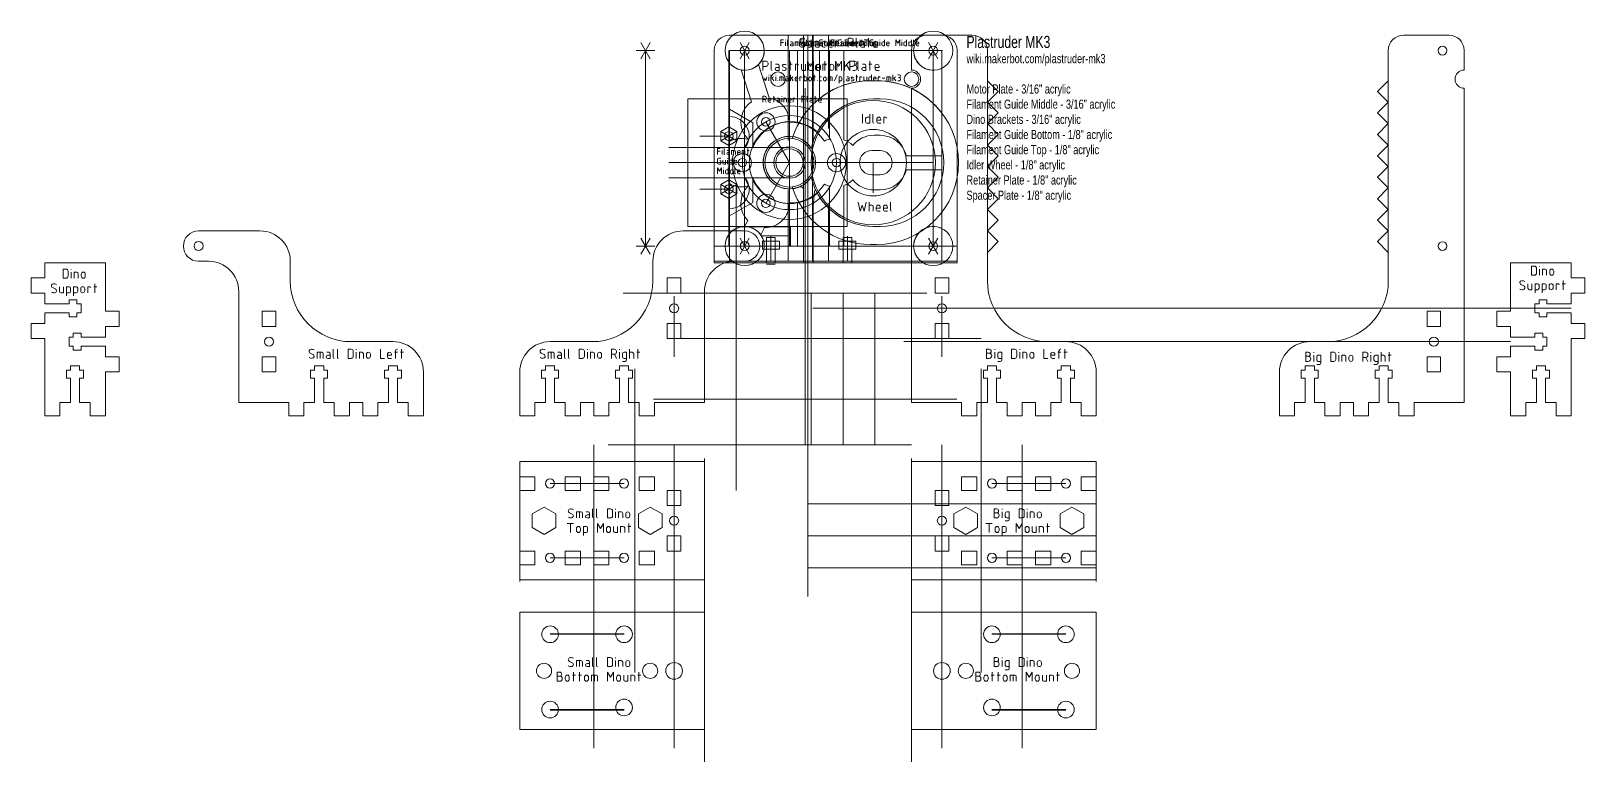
# Model space of a CAD drawing. Header units: millimetres. Extents: x -225 to 287, y -164 to 76.
import ezdxf

# ---------------------------------------------------------------- set-up
doc = ezdxf.new("R2010")
doc.units = ezdxf.units.MM
doc.layers.get('0').update_dxf_attribs({"linetype": 'CONTINUOUS', "lineweight": 0, "true_color": 0x000000})
for name, color, linetype, lineweight, true_color in [('Dino Brackets', 7, 'CONTINUOUS', 0, 0x000000), ('Dino Etch', 4, 'CONTINUOUS', 0, 0x00ffff), ('Dino Text', 4, 'CONTINUOUS', 0, 0x00ffff), ('Drawings', 5, 'CONTINUOUS', 0, 0x0000ff), ('Drawings - Bracket', 5, 'CONTINUOUS', 0, 0x0000ff), ('Drawings - Honeycomb', 5, 'CONTINUOUS', 0, 0x0000ff), ('Drawings-Encoder', 5, 'CONTINUOUS', 0, 0x0000ff), ('Drawings-Motor', 5, 'CONTINUOUS', 0, 0x0000ff), ('Drawings-Pulley', 5, 'CONTINUOUS', 0, 0x0000ff), ('Filament Guide Bottom', 7, 'CONTINUOUS', 0, 0x000000), ('Filament Guide Bottom Honeycomb', 7, 'CONTINUOUS', 0, 0x000000), ('Filament Guide Bottom Text', 4, 'CONTINUOUS', 0, 0x00ffff), ('Filament Guide Middle', 7, 'CONTINUOUS', 0, 0x000000), ('Filament Guide Middle Honeycomb', 7, 'CONTINUOUS', 0, 0x000000), ('Filament Guide Middle Text', 4, 'CONTINUOUS', 0, 0x00ffff), ('Filament Guide Top', 7, 'CONTINUOUS', 0, 0x000000), ('Filament Guide Top Honeycomb', 7, 'CONTINUOUS', 0, 0x000000), ('Filament Guide Top Text', 4, 'CONTINUOUS', 0, 0x00ffff), ('Idler Wheel', 7, 'CONTINUOUS', 0, 0x000000), ('Idler Wheel Text', 4, 'CONTINUOUS', 0, 0x00ffff), ('Motor Plate', 7, 'CONTINUOUS', 0, 0x000000), ('Motor Plate Text', 4, 'CONTINUOUS', 0, 0x00ffff), ('Retainer Plate', 7, 'CONTINUOUS', 0, 0x000000), ('Retainer Plate Text', 4, 'CONTINUOUS', 0, 0x00ffff), ('Spacer Plate', 7, 'CONTINUOUS', 0, 0x000000), ('Spacer Plate Honeycomb', 7, 'CONTINUOUS', 0, 0x000000), ('Spacer Plate Text', 4, 'CONTINUOUS', 0, 0x00ffff), ('Text', 7, 'CONTINUOUS', 0, 0x000000)]:
    doc.layers.add(name, color=color, linetype=linetype, lineweight=lineweight, true_color=true_color)
doc.styles.get("Standard").update_dxf_attribs({"font": 'txt', "width": 0.75})

msp = doc.modelspace()

# ---------------------------------------------------------------- texts
at = {"layer": 'Text', "width": 100, "attachment_point": 1}
for s, insert, char_height in [('Plastruder\\~MK3', (83.11, 74.77), 4), ('wiki.makerbot.com/plastruder-mk3\\P\\PMotor\\~Plate\\~-\\~3/16"\\~acrylic\\PFilament\\~Guide\\~Middle\\~-\\~3/16"\\~acrylic\\PDino\\~Brackets\\~-\\~3/16"\\~acrylic\\PFilament\\~Guide\\~Bottom\\~-\\~1/8"\\~acrylic\\PFilament\\~Guide\\~Top\\~-\\~1/8"\\~acrylic\\PIdler\\~Wheel\\~-\\~1/8"\\~acrylic\\PRetainer\\~Plate\\~-\\~1/8"\\~acrylic\\PSpacer\\~Plate\\~-\\~1/8"\\~acrylic', (83.11, 68.77), 3)]:
    msp.add_mtext(s, dxfattribs=dict(at, insert=insert, char_height=char_height))

# ---------------------------------------------------------------- blocks, each defined once
blk = doc.blocks.new('slots')
for p, q in [((-10, -2.25), (-10, 2.25)), ((-5, 2.25), (-10, 2.25)), ((-5, -2.25), (-5, 2.25)), ((10, 2.25), (5, 2.25)), ((5, -2.25), (5, 2.25)), ((10, -2.25), (10, 2.25)), ((-10, -2.25), (-5, -2.25)), ((5, -2.25), (10, -2.25))]:
    blk.add_line(p, q)
blk.add_circle((0, 0), 1.5)
blk = doc.blocks.new('tbits')
at = {"lineweight": 0}
for p, q in [((-2.8, 10.6), (-2.8, 8)), ((-1.5, 10.6), (-1.5, 12)), ((1.5, 12), (1.5, 10.6)), ((2.8, 8), (2.8, 10.6)), ((-2.8, 8), (-1.5, 8)), ((-1.5, 0), (-1.5, 8)), ((1.5, 8), (1.5, 0)), ((1.5, 8), (2.8, 8)), ((-10, -4.5), (-10, 0)), ((-5, 0), (-5, -4.5)), ((-1.5, 0), (-5, 0)), ((1.5, 0), (5, 0)), ((5, 0), (5, -4.5)), ((10, 0), (10, -4.5)), ((-10, -4.5), (-5, -4.5)), ((5, -4.5), (10, -4.5))]:
    blk.add_line(p, q, dxfattribs=at)
for p, q in [((-1.5, 10.6), (-2.8, 10.6)), ((2.8, 10.6), (1.5, 10.6))]:
    blk.add_line(p, q)
at = {"layer": 'Dino Brackets', "lineweight": 0}
blk.add_line((-1.5, 12), (1.5, 12), dxfattribs=at)
blk = doc.blocks.new('M5_c-1')
at = {"layer": 'Dino Brackets'}
for p, q in [((0, 4.5), (-3.9, 2.25)), ((-3.9, 2.25), (-3.9, -2.25)), ((0, 4.5), (3.9, 2.25)), ((3.9, 2.25), (3.9, -2.25)), ((-3.9, -2.25), (0, -4.5)), ((3.9, -2.25), (0, -4.5))]:
    blk.add_line(p, q, dxfattribs=at)

# ---------------------------------------------------------------- linework, layer by layer
at = {"layer": 'Dino Brackets'}
for p, q in [((70, 75), (85, 75)), ((242.15, 75), (227.15, 75)), ((65, 70), (65, 63.5)), ((90, 70), (90, 60)), ((222.15, 70), (222.15, 60)), ((247.15, 70), (247.15, 63.5)), ((65, 57.5), (65, -46)), ((90, 60), (93.54, 56.46)), ((93.54, 56.46), (90, 52.93)), ((222.15, 60), (218.61, 56.46)), ((218.61, 56.46), (222.15, 52.93)), ((247.15, 57.5), (247.15, -46)), ((90, 52.93), (93.54, 49.39)), ((222.15, 52.93), (218.61, 49.39)), ((93.54, 49.39), (90, 45.86)), ((218.61, 49.39), (222.15, 45.86)), ((90, 45.86), (93.54, 42.32)), ((93.54, 42.32), (90, 38.79)), ((222.15, 45.86), (218.61, 42.32)), ((218.61, 42.32), (222.15, 38.79)), ((90, 38.79), (93.54, 35.25)), ((222.15, 38.79), (218.61, 35.25)), ((93.54, 35.25), (90, 31.72)), ((90, 31.72), (93.54, 28.18)), ((218.61, 35.25), (222.15, 31.72)), ((222.15, 31.72), (218.61, 28.18)), ((93.54, 28.18), (90, 24.64)), ((218.61, 28.18), (222.15, 24.64)), ((90, 24.64), (93.54, 21.11)), ((93.54, 21.11), (90, 17.57)), ((222.15, 24.64), (218.61, 21.11)), ((218.61, 21.11), (222.15, 17.57)), ((90, 17.57), (93.54, 14.04)), ((222.15, 17.57), (218.61, 14.04)), ((-170, 10.5), (-149.75, 10.5)), ((10, 10.5), (-10.25, 10.5)), ((93.54, 14.04), (90, 10.5)), ((90, 10.5), (93.54, 6.97)), ((218.61, 14.04), (222.15, 10.5)), ((222.15, 10.5), (218.61, 6.97)), ((93.54, 6.97), (90, 3.43)), ((218.61, 6.97), (222.15, 3.43)), ((-220.7, 0), (-200.7, 0)), ((-200.7, 0), (-200.7, -16)), ((-170, 0.5), (-166.75, 0.5)), ((-139.75, 0.5), (-139.75, -6)), ((-20.25, 0.5), (-20.25, -6)), ((10, 0.5), (6.75, 0.5)), ((90, 3.43), (90, -6)), ((222.15, 3.43), (222.15, -6)), ((282.45, 0), (262.45, 0)), ((262.45, 0), (262.45, -16)), ((282.45, -5), (282.45, 0)), ((-220.7, -5), (-220.7, 0)), ((-156.75, -9.5), (-156.75, -46)), ((-3.25, -9.5), (-3.25, -46)), ((-220.7, -46), (-220.7, -25)), ((282.45, -46), (282.45, -25)), ((-119.75, -26), (-105.88, -26)), ((-40.25, -26), (-54.13, -26)), ((110, -26), (115.87, -26)), ((202.15, -26), (196.27, -26)), ((-200.7, -36), (-200.7, -46)), ((-95.88, -36), (-95.88, -46)), ((-64.13, -36), (-64.13, -46)), ((125.87, -36), (125.87, -46)), ((186.27, -36), (186.27, -46)), ((262.45, -36), (262.45, -46)), ((-156.75, -46), (-140.25, -46)), ((-120.25, -46), (-115.87, -46)), ((-39.75, -46), (-44.13, -46)), ((-3.25, -46), (-19.75, -46)), ((65, -46), (81.5, -46)), ((101.5, -46), (105.87, -46)), ((210.65, -46), (206.27, -46)), ((247.15, -46), (230.65, -46)), ((-3.25, -65.5), (-64.13, -65.5)), ((-64.13, -65.5), (-64.13, -104.5)), ((-3.25, -65.5), (-3.25, -104.5)), ((65, -65.5), (65, -104.5)), ((65, -65.5), (125.87, -65.5)), ((125.87, -65.5), (125.87, -104.5)), ((-3.25, -104.5), (-64.13, -104.5)), ((65, -104.5), (125.87, -104.5)), ((-3.25, -115.2), (-64.13, -115.2)), ((-64.13, -115.2), (-64.13, -153.8)), ((-3.25, -115.2), (-3.25, -153.8)), ((65, -115.2), (65, -153.8)), ((65, -115.2), (125.87, -115.2)), ((125.87, -115.2), (125.87, -153.8)), ((-3.25, -153.8), (-64.13, -153.8)), ((65, -153.8), (125.87, -153.8))]:
    msp.add_line(p, q, dxfattribs=at)
for centre, radius in [((72.15, 69.9), 1.45), ((240, 69.9), 1.45), ((-170, 5.5), 1.5), ((10, 5.5), 1.5), ((72.15, 5.5), 1.45), ((240, 5.5), 1.45), ((-54.13, -122.45), 2.75), ((-29.75, -122.45), 2.75), ((91.5, -122.45), 2.75), ((115.87, -122.45), 2.75), ((-56.13, -134.5), 2.5), ((-21.13, -134.5), 2.5), ((-13.25, -134.5), 2.75), ((75, -134.5), 2.75), ((82.88, -134.5), 2.5), ((117.88, -134.5), 2.5), ((-54.13, -147.25), 2.75), ((-29.75, -146.55), 2.75), ((91.5, -146.55), 2.75), ((115.88, -147.25), 2.75)]:
    msp.add_circle(centre, radius, dxfattribs=at)
for centre, radius, start, end in [((70, 70), 5, 90, 180), ((85, 70), 5, 0, 90), ((227.15, 70), 5, 90, 180), ((242.15, 70), 5, 360, 90), ((65, 60.5), 3, 270, 90), ((247.15, 60.5), 3, 90, 270), ((-170, 5.5), 5, 90, 270), ((-149.75, 0.5), 10, 360, 90), ((-10.25, 0.5), 10, 90, 180), ((10, 5.5), 5, 270, 90), ((-166.75, -9.5), 10, 360, 90), ((6.75, -9.5), 10, 90, 180), ((-119.75, -6), 20, 180, 270), ((-40.25, -6), 20, 270, 360), ((110, -6), 20, 180, 270), ((202.15, -6), 20, 270, 0), ((-105.88, -36), 10, 360, 90), ((-54.13, -36), 10, 90, 180), ((115.87, -36), 10, 0, 90), ((196.27, -36), 10, 90, 180), ((-56.13, -134.5), 2.5, 270, 90), ((117.88, -134.5), 2.5, 90, 270)]:
    msp.add_arc(centre, radius, start, end, dxfattribs=at)
at = {"layer": 'Dino Etch'}
for p, q in [((90, 60), (90, 3.43)), ((222.15, 60), (222.15, 3.43))]:
    msp.add_line(p, q, dxfattribs=at)
at = {"layer": 'Dino Text'}
for p, q in [((-213.67, -2.1), (-214.67, -2.1)), ((-214.67, -2.1), (-214.67, -5.1)), ((-214.67, -5.1), (-213.67, -5.1)), ((-213, -4.43), (-213, -2.77)), ((-212, -2.27), (-212, -2.1)), ((-212, -5.1), (-212, -3.1)), ((-211, -5.1), (-211, -3.1)), ((-211, -3.1), (-210.17, -3.1)), ((-209.67, -3.6), (-209.67, -5.1)), ((-208.67, -3.77), (-208.67, -4.43)), ((-207.33, -4.43), (-207.33, -3.77)), ((270.33, -1.1), (269.33, -1.1)), ((269.33, -1.1), (269.33, -4.1)), ((269.33, -4.1), (270.33, -4.1)), ((271, -3.43), (271, -1.77)), ((272, -1.27), (272, -1.1)), ((272, -4.1), (272, -2.1)), ((273, -4.1), (273, -2.1)), ((273, -2.1), (273.83, -2.1)), ((274.33, -2.6), (274.33, -4.1)), ((275.33, -2.77), (275.33, -3.43)), ((276.67, -3.43), (276.67, -2.77)), ((-218.14, -8.16), (-217.2, -8.64)), ((-215.83, -7.9), (-215.83, -9.4)), ((-215.33, -9.9), (-214.5, -9.9)), ((-214.5, -9.9), (-214.5, -7.9)), ((-212.67, -7.9), (-213.5, -7.9)), ((-213.5, -7.9), (-213.5, -10.9)), ((-213.5, -9.9), (-212.67, -9.9)), ((-212.17, -9.4), (-212.17, -8.4)), ((-210.33, -7.9), (-211.17, -7.9)), ((-211.17, -7.9), (-211.17, -10.9)), ((-211.17, -9.9), (-210.33, -9.9)), ((-209.83, -9.4), (-209.83, -8.4)), ((-208.83, -8.57), (-208.83, -9.23)), ((-207.5, -9.23), (-207.5, -8.57)), ((-206.5, -9.9), (-206.5, -7.9)), ((-206.5, -7.9), (-205.83, -7.9)), ((-204.5, -7.9), (-203.5, -7.9)), ((-204.17, -6.9), (-204.17, -9.9)), ((265.86, -7.16), (266.8, -7.64)), ((268.17, -6.9), (268.17, -8.4)), ((268.67, -8.9), (269.5, -8.9)), ((269.5, -8.9), (269.5, -6.9)), ((271.33, -6.9), (270.5, -6.9)), ((270.5, -6.9), (270.5, -9.9)), ((270.5, -8.9), (271.33, -8.9)), ((271.83, -8.4), (271.83, -7.4)), ((273.67, -6.9), (272.83, -6.9)), ((272.83, -6.9), (272.83, -9.9)), ((272.83, -8.9), (273.67, -8.9)), ((274.17, -8.4), (274.17, -7.4)), ((275.17, -7.57), (275.17, -8.23)), ((276.5, -8.23), (276.5, -7.57)), ((277.5, -8.9), (277.5, -6.9)), ((277.5, -6.9), (278.17, -6.9)), ((279.5, -6.9), (280.5, -6.9)), ((279.83, -5.9), (279.83, -8.9)), ((-133.22, -29.76), (-132.28, -30.24)), ((-130.92, -31.5), (-130.92, -29.5)), ((-130.92, -29.5), (-129.42, -29.5)), ((-129.92, -29.5), (-129.92, -31.5)), ((-128.92, -30), (-128.92, -31.5)), ((-127.75, -29.5), (-127.08, -29.5)), ((-127.42, -30.5), (-126.58, -30.5)), ((-126.58, -30), (-126.58, -31.5)), ((-125.58, -28.5), (-125.58, -31.17)), ((-124.25, -28.5), (-124.25, -31.17)), ((-119.67, -28.5), (-120.67, -28.5)), ((-120.67, -28.5), (-120.67, -31.5)), ((-119, -30.83), (-119, -29.17)), ((-118, -28.67), (-118, -28.5)), ((-118, -31.5), (-118, -29.5)), ((-117, -31.5), (-117, -29.5)), ((-117, -29.5), (-116.17, -29.5)), ((-115.67, -30), (-115.67, -31.5)), ((-114.67, -30.17), (-114.67, -30.83)), ((-113.33, -30.83), (-113.33, -30.17)), ((-110.08, -28.5), (-110.08, -31.5)), ((-107.75, -30.17), (-107.75, -31)), ((-107.75, -30.5), (-106.42, -30.5)), ((-106.42, -30.5), (-106.42, -30.17)), ((-105.42, -29.5), (-104.42, -29.5)), ((-105.08, -31.5), (-105.08, -29)), ((-104.58, -28.5), (-104.42, -28.5)), ((-103.42, -29.5), (-102.42, -29.5)), ((-103.08, -28.5), (-103.08, -31.5)), ((-57.05, -29.76), (-56.11, -30.24)), ((-54.75, -31.5), (-54.75, -29.5)), ((-54.75, -29.5), (-53.25, -29.5)), ((-53.75, -29.5), (-53.75, -31.5)), ((-52.75, -30), (-52.75, -31.5)), ((-51.58, -29.5), (-50.92, -29.5)), ((-51.25, -30.5), (-50.42, -30.5)), ((-50.42, -30), (-50.42, -31.5)), ((-49.42, -28.5), (-49.42, -31.17)), ((-48.08, -28.5), (-48.08, -31.17)), ((-43.5, -28.5), (-44.5, -28.5)), ((-44.5, -28.5), (-44.5, -31.5)), ((-42.83, -30.83), (-42.83, -29.17)), ((-41.83, -28.67), (-41.83, -28.5)), ((-41.83, -31.5), (-41.83, -29.5)), ((-40.83, -31.5), (-40.83, -29.5)), ((-40.83, -29.5), (-40, -29.5)), ((-39.5, -30), (-39.5, -31.5)), ((-38.5, -30.17), (-38.5, -30.83)), ((-37.17, -30.83), (-37.17, -30.17)), ((-33.92, -31.5), (-33.92, -28.5)), ((-33.92, -28.5), (-32.92, -28.5)), ((-32.92, -30.17), (-33.92, -30.17)), ((-32.92, -30.17), (-32.25, -31.5)), ((-32.25, -29.17), (-32.25, -29.5)), ((-31.25, -28.67), (-31.25, -28.5)), ((-31.25, -31.5), (-31.25, -29.5)), ((-30.25, -30), (-30.25, -31)), ((-28.92, -29.5), (-29.75, -29.5)), ((-28.92, -32), (-28.92, -29.5)), ((-27.92, -28.5), (-27.92, -31.5)), ((-27.92, -29.5), (-27.08, -29.5)), ((-26.58, -30), (-26.58, -31.5)), ((-25.58, -29.5), (-24.58, -29.5)), ((-25.25, -28.5), (-25.25, -31.5)), ((89.75, -31.5), (89.75, -28.5)), ((89.75, -28.5), (90.58, -28.5)), ((89.75, -29.83), (90.62, -29.83)), ((91.42, -30.63), (91.42, -30.7)), ((92.42, -28.67), (92.42, -28.5)), ((92.42, -31.5), (92.42, -29.5)), ((93.42, -30), (93.42, -31)), ((94.75, -29.5), (93.92, -29.5)), ((94.75, -32), (94.75, -29.5)), ((99, -28.5), (98, -28.5)), ((98, -28.5), (98, -31.5)), ((99.67, -30.83), (99.67, -29.17)), ((100.67, -28.67), (100.67, -28.5)), ((100.67, -31.5), (100.67, -29.5)), ((101.67, -31.5), (101.67, -29.5)), ((101.67, -29.5), (102.5, -29.5)), ((103, -30), (103, -31.5)), ((104, -30.17), (104, -30.83)), ((105.33, -30.83), (105.33, -30.17)), ((108.58, -28.5), (108.58, -31.5)), ((110.92, -30.17), (110.92, -31)), ((110.92, -30.5), (112.25, -30.5)), ((112.25, -30.5), (112.25, -30.17)), ((113.25, -29.5), (114.25, -29.5)), ((113.58, -31.5), (113.58, -29)), ((114.08, -28.5), (114.25, -28.5)), ((115.25, -29.5), (116.25, -29.5)), ((115.58, -28.5), (115.58, -31.5)), ((194.92, -32.5), (194.92, -29.5)), ((194.92, -29.5), (195.75, -29.5)), ((197.58, -29.67), (197.58, -29.5)), ((197.58, -32.5), (197.58, -30.5)), ((199.92, -30.5), (199.08, -30.5)), ((199.92, -33), (199.92, -30.5)), ((204.17, -29.5), (203.17, -29.5)), ((203.17, -29.5), (203.17, -32.5)), ((204.83, -31.83), (204.83, -30.17)), ((205.83, -29.67), (205.83, -29.5)), ((205.83, -32.5), (205.83, -30.5)), ((206.83, -32.5), (206.83, -30.5)), ((206.83, -30.5), (207.67, -30.5)), ((213.75, -32.5), (213.75, -29.5)), ((213.75, -29.5), (214.75, -29.5)), ((215.42, -30.17), (215.42, -30.5)), ((216.42, -29.67), (216.42, -29.5)), ((216.42, -32.5), (216.42, -30.5)), ((218.75, -30.5), (217.92, -30.5)), ((218.75, -33), (218.75, -30.5)), ((219.75, -29.5), (219.75, -32.5)), ((219.75, -30.5), (220.58, -30.5)), ((222.08, -30.5), (223.08, -30.5)), ((222.42, -29.5), (222.42, -32.5)), ((-126.58, -31.5), (-127.42, -31.5)), ((-120.67, -31.5), (-119.67, -31.5)), ((-110.08, -31.5), (-108.75, -31.5)), ((-107.25, -31.5), (-106.42, -31.5)), ((-50.42, -31.5), (-51.25, -31.5)), ((-44.5, -31.5), (-43.5, -31.5)), ((-30.25, -32.5), (-29.42, -32.5)), ((-29.75, -31.5), (-28.92, -31.5)), ((90.62, -31.5), (89.75, -31.5)), ((93.42, -32.5), (94.25, -32.5)), ((93.92, -31.5), (94.75, -31.5)), ((98, -31.5), (99, -31.5)), ((108.58, -31.5), (109.92, -31.5)), ((111.42, -31.5), (112.25, -31.5)), ((194.92, -30.83), (195.78, -30.83)), ((195.78, -32.5), (194.92, -32.5)), ((196.58, -31.63), (196.58, -31.7)), ((198.58, -31), (198.58, -32)), ((198.58, -33.5), (199.42, -33.5)), ((199.08, -32.5), (199.92, -32.5)), ((203.17, -32.5), (204.17, -32.5)), ((208.17, -31), (208.17, -32.5)), ((209.17, -31.17), (209.17, -31.83)), ((210.5, -31.83), (210.5, -31.17)), ((214.75, -31.17), (213.75, -31.17)), ((214.75, -31.17), (215.42, -32.5)), ((217.42, -31), (217.42, -32)), ((217.42, -33.5), (218.25, -33.5)), ((217.92, -32.5), (218.75, -32.5)), ((221.08, -31), (221.08, -32.5)), ((-40.12, -81.1), (-40.12, -83.77)), ((-38.79, -81.1), (-38.79, -83.77)), ((-34.21, -81.1), (-35.21, -81.1)), ((-35.21, -81.1), (-35.21, -84.1)), ((-33.54, -83.43), (-33.54, -81.77)), ((-32.54, -81.27), (-32.54, -81.1)), ((92.21, -84.1), (92.21, -81.1)), ((92.21, -81.1), (93.04, -81.1)), ((94.88, -81.27), (94.88, -81.1)), ((101.46, -81.1), (100.46, -81.1)), ((100.46, -81.1), (100.46, -84.1)), ((102.12, -83.43), (102.12, -81.77)), ((103.12, -81.27), (103.12, -81.1)), ((-48.46, -85.9), (-46.46, -85.9)), ((-47.76, -82.36), (-46.82, -82.84)), ((-47.46, -85.9), (-47.46, -88.9)), ((-45.46, -84.1), (-45.46, -82.1)), ((-45.46, -82.1), (-43.96, -82.1)), ((-44.46, -82.1), (-44.46, -84.1)), ((-43.46, -82.6), (-43.46, -84.1)), ((-42.29, -86.9), (-43.12, -86.9)), ((-43.12, -86.9), (-43.12, -89.9)), ((-42.29, -82.1), (-41.62, -82.1)), ((-41.96, -83.1), (-41.12, -83.1)), ((-41.12, -84.1), (-41.96, -84.1)), ((-41.12, -82.6), (-41.12, -84.1)), ((-38.54, -88.9), (-38.54, -85.9)), ((-38.54, -85.9), (-37.54, -87.57)), ((-37.54, -87.57), (-36.54, -85.9)), ((-36.54, -85.9), (-36.54, -88.9)), ((-35.21, -84.1), (-34.21, -84.1)), ((-33.21, -86.9), (-33.21, -88.4)), ((-32.54, -84.1), (-32.54, -82.1)), ((-31.88, -88.9), (-31.88, -86.9)), ((-31.54, -84.1), (-31.54, -82.1)), ((-31.54, -82.1), (-30.71, -82.1)), ((-30.88, -88.9), (-30.88, -86.9)), ((-30.88, -86.9), (-30.04, -86.9)), ((-30.21, -82.6), (-30.21, -84.1)), ((-29.21, -82.77), (-29.21, -83.43)), ((-28.54, -86.9), (-27.54, -86.9)), ((-28.21, -85.9), (-28.21, -88.9)), ((-27.87, -83.43), (-27.87, -82.77)), ((89.54, -85.9), (91.54, -85.9)), ((90.54, -85.9), (90.54, -88.9)), ((92.21, -82.43), (93.07, -82.43)), ((93.07, -84.1), (92.21, -84.1)), ((93.88, -83.23), (93.88, -83.3)), ((94.88, -84.1), (94.88, -82.1)), ((95.71, -86.9), (94.88, -86.9)), ((94.88, -86.9), (94.88, -89.9)), ((95.88, -82.6), (95.88, -83.6)), ((95.88, -85.1), (96.71, -85.1)), ((97.21, -82.1), (96.38, -82.1)), ((96.38, -84.1), (97.21, -84.1)), ((97.21, -84.6), (97.21, -82.1)), ((99.46, -88.9), (99.46, -85.9)), ((99.46, -85.9), (100.46, -87.57)), ((100.46, -84.1), (101.46, -84.1)), ((100.46, -87.57), (101.46, -85.9)), ((101.46, -85.9), (101.46, -88.9)), ((103.12, -84.1), (103.12, -82.1)), ((104.12, -84.1), (104.12, -82.1)), ((104.12, -82.1), (104.96, -82.1)), ((104.79, -86.9), (104.79, -88.4)), ((105.46, -82.6), (105.46, -84.1)), ((106.12, -88.9), (106.12, -86.9)), ((106.46, -82.77), (106.46, -83.43)), ((107.12, -88.9), (107.12, -86.9)), ((107.12, -86.9), (107.96, -86.9)), ((107.79, -83.43), (107.79, -82.77)), ((109.46, -86.9), (110.46, -86.9)), ((109.79, -85.9), (109.79, -88.9)), ((-45.46, -87.57), (-45.46, -88.23)), ((-44.13, -88.23), (-44.13, -87.57)), ((-43.12, -88.9), (-42.29, -88.9)), ((-41.79, -88.4), (-41.79, -87.4)), ((-35.54, -87.57), (-35.54, -88.23)), ((-34.21, -88.23), (-34.21, -87.57)), ((-32.71, -88.9), (-31.88, -88.9)), ((-29.54, -87.4), (-29.54, -88.9)), ((92.54, -87.57), (92.54, -88.23)), ((93.88, -88.23), (93.88, -87.57)), ((94.88, -88.9), (95.71, -88.9)), ((96.21, -88.4), (96.21, -87.4)), ((102.46, -87.57), (102.46, -88.23)), ((103.79, -88.23), (103.79, -87.57)), ((105.29, -88.9), (106.12, -88.9)), ((108.46, -87.4), (108.46, -88.9)), ((-47.76, -131.36), (-46.82, -131.84)), ((-45.46, -133.1), (-45.46, -131.1)), ((-45.46, -131.1), (-43.96, -131.1)), ((-44.46, -131.1), (-44.46, -133.1)), ((-43.46, -131.6), (-43.46, -133.1)), ((-42.29, -131.1), (-41.62, -131.1)), ((-41.96, -132.1), (-41.12, -132.1)), ((-41.12, -133.1), (-41.96, -133.1)), ((-41.12, -131.6), (-41.12, -133.1)), ((-40.12, -130.1), (-40.12, -132.77)), ((-38.79, -130.1), (-38.79, -132.77)), ((-34.21, -130.1), (-35.21, -130.1)), ((-35.21, -130.1), (-35.21, -133.1)), ((-35.21, -133.1), (-34.21, -133.1)), ((-33.54, -132.43), (-33.54, -130.77)), ((-32.54, -130.27), (-32.54, -130.1)), ((-32.54, -133.1), (-32.54, -131.1)), ((-31.54, -133.1), (-31.54, -131.1)), ((-31.54, -131.1), (-30.71, -131.1)), ((-30.21, -131.6), (-30.21, -133.1)), ((-29.21, -131.77), (-29.21, -132.43)), ((-27.87, -132.43), (-27.87, -131.77)), ((92.21, -133.1), (92.21, -130.1)), ((92.21, -130.1), (93.04, -130.1)), ((92.21, -131.43), (93.07, -131.43)), ((93.07, -133.1), (92.21, -133.1)), ((93.88, -132.23), (93.88, -132.3)), ((94.88, -130.27), (94.88, -130.1)), ((94.88, -133.1), (94.88, -131.1)), ((95.88, -131.6), (95.88, -132.6)), ((97.21, -131.1), (96.38, -131.1)), ((96.38, -133.1), (97.21, -133.1)), ((97.21, -133.6), (97.21, -131.1)), ((101.46, -130.1), (100.46, -130.1)), ((100.46, -130.1), (100.46, -133.1)), ((100.46, -133.1), (101.46, -133.1)), ((102.12, -132.43), (102.12, -130.77)), ((103.12, -130.27), (103.12, -130.1)), ((103.12, -133.1), (103.12, -131.1)), ((104.12, -133.1), (104.12, -131.1)), ((104.12, -131.1), (104.96, -131.1)), ((105.46, -131.6), (105.46, -133.1)), ((106.46, -131.77), (106.46, -132.43)), ((107.79, -132.43), (107.79, -131.77)), ((-51.79, -137.9), (-51.79, -134.9)), ((-51.79, -134.9), (-50.96, -134.9)), ((-51.79, -136.23), (-50.93, -136.23)), ((-50.93, -137.9), (-51.79, -137.9)), ((-50.13, -137.03), (-50.13, -137.1)), ((-49.12, -136.57), (-49.12, -137.23)), ((-47.79, -137.23), (-47.79, -136.57)), ((-46.79, -135.9), (-45.79, -135.9)), ((-46.46, -134.9), (-46.46, -137.9)), ((-44.79, -135.9), (-43.79, -135.9)), ((-44.46, -134.9), (-44.46, -137.9)), ((-42.79, -136.57), (-42.79, -137.23)), ((-41.46, -137.23), (-41.46, -136.57)), ((-40.46, -137.9), (-40.46, -135.9)), ((-40.46, -135.9), (-38.96, -135.9)), ((-39.46, -135.9), (-39.46, -137.9)), ((-38.46, -136.4), (-38.46, -137.9)), ((-35.21, -137.9), (-35.21, -134.9)), ((-35.21, -134.9), (-34.21, -136.57)), ((-34.21, -136.57), (-33.21, -134.9)), ((-33.21, -134.9), (-33.21, -137.9)), ((-32.21, -136.57), (-32.21, -137.23)), ((-30.88, -137.23), (-30.88, -136.57)), ((-29.88, -135.9), (-29.88, -137.4)), ((-29.38, -137.9), (-28.54, -137.9)), ((-28.54, -137.9), (-28.54, -135.9)), ((-27.54, -137.9), (-27.54, -135.9)), ((-27.54, -135.9), (-26.71, -135.9)), ((-26.21, -136.4), (-26.21, -137.9)), ((-25.21, -135.9), (-24.21, -135.9)), ((-24.88, -134.9), (-24.88, -137.9)), ((86.21, -137.9), (86.21, -134.9)), ((86.21, -134.9), (87.04, -134.9)), ((86.21, -136.23), (87.07, -136.23)), ((87.07, -137.9), (86.21, -137.9)), ((87.88, -137.03), (87.88, -137.1)), ((88.88, -136.57), (88.88, -137.23)), ((90.21, -137.23), (90.21, -136.57)), ((91.21, -135.9), (92.21, -135.9)), ((91.54, -134.9), (91.54, -137.9)), ((93.21, -135.9), (94.21, -135.9)), ((93.54, -134.9), (93.54, -137.9)), ((95.21, -136.57), (95.21, -137.23)), ((95.88, -134.1), (96.71, -134.1)), ((96.54, -137.23), (96.54, -136.57)), ((97.54, -137.9), (97.54, -135.9)), ((97.54, -135.9), (99.04, -135.9)), ((98.54, -135.9), (98.54, -137.9)), ((99.54, -136.4), (99.54, -137.9)), ((102.79, -137.9), (102.79, -134.9)), ((102.79, -134.9), (103.79, -136.57)), ((103.79, -136.57), (104.79, -134.9)), ((104.79, -134.9), (104.79, -137.9)), ((105.79, -136.57), (105.79, -137.23)), ((107.12, -137.23), (107.12, -136.57)), ((108.12, -135.9), (108.12, -137.4)), ((108.62, -137.9), (109.46, -137.9)), ((109.46, -137.9), (109.46, -135.9)), ((110.46, -137.9), (110.46, -135.9)), ((110.46, -135.9), (111.29, -135.9)), ((111.79, -136.4), (111.79, -137.9)), ((112.79, -135.9), (113.79, -135.9)), ((113.12, -134.9), (113.12, -137.9))]:
    msp.add_line(p, q, dxfattribs=at)
for centre, radius, start, end in [((-213.67, -2.77), 0.667, 0, 90), ((-213.67, -4.43), 0.667, 270, 0), ((-210.17, -3.6), 0.5, 0, 90), ((-208, -3.77), 0.667, 0, 180), ((-208, -4.43), 0.667, 180, 0), ((270.33, -1.77), 0.667, 0, 90), ((270.33, -3.43), 0.667, 270, 0), ((273.83, -2.6), 0.5, 0, 90), ((276, -2.77), 0.667, 0, 180), ((276, -3.43), 0.667, 180, 0), ((-217.83, -7.57), 0.667, 90, 243), ((-217.5, -7.69), 2.21, 243.1, 270), ((-217.83, -9.11), 2.21, 63.07, 90), ((-217.5, -9.23), 0.667, 270, 62.98), ((-215.33, -9.4), 0.5, 180, 270), ((-212.67, -8.4), 0.5, 0, 90), ((-212.67, -9.4), 0.5, 270, 0), ((-210.33, -8.4), 0.5, 0, 90), ((-210.33, -9.4), 0.5, 270, 0), ((-208.17, -8.57), 0.667, 0, 180), ((-208.17, -9.23), 0.667, 180, 0), ((-205.83, -8.23), 0.333, 0, 90), ((266.17, -6.57), 0.667, 90, 243), ((266.5, -6.69), 2.21, 243.1, 270), ((266.17, -8.11), 2.21, 63.07, 90), ((266.5, -8.23), 0.667, 270, 62.98), ((268.67, -8.4), 0.5, 180, 270), ((271.33, -7.4), 0.5, 0, 90), ((271.33, -8.4), 0.5, 270, 0), ((273.67, -7.4), 0.5, 0, 90), ((273.67, -8.4), 0.5, 270, 0), ((275.83, -7.57), 0.667, 0, 180), ((275.83, -8.23), 0.667, 180, 0), ((278.17, -7.23), 0.333, 0, 90), ((-132.92, -29.17), 0.667, 90, 243), ((-132.92, -30.71), 2.21, 63.07, 90), ((-132.58, -30.83), 0.667, 270, 62.98), ((-129.42, -30), 0.5, 0, 90), ((-127.42, -31), 0.5, 90, 270), ((-127.08, -30), 0.5, 0, 90), ((-119.67, -29.17), 0.667, 0, 90), ((-116.17, -30), 0.5, 0, 90), ((-114, -30.17), 0.667, 0, 180), ((-107.08, -30.17), 0.667, 0, 180), ((-104.58, -29), 0.5, 90, 180), ((-56.75, -29.17), 0.667, 90, 243), ((-56.75, -30.71), 2.21, 63.07, 90), ((-56.42, -30.83), 0.667, 270, 62.98), ((-53.25, -30), 0.5, 0, 90), ((-51.25, -31), 0.5, 90, 270), ((-50.92, -30), 0.5, 0, 90), ((-43.5, -29.17), 0.667, 0, 90), ((-40, -30), 0.5, 0, 90), ((-37.83, -30.17), 0.667, 0, 180), ((-32.92, -29.17), 0.667, 0, 90), ((-32.92, -29.5), 0.667, 270, 0), ((-29.75, -30), 0.5, 90, 180), ((-27.08, -30), 0.5, 0, 90), ((90.58, -29.17), 0.667, 270, 90), ((90.62, -30.63), 0.8, 0, 90), ((90.62, -30.7), 0.8, 270, 0), ((93.92, -30), 0.5, 90, 180), ((99, -29.17), 0.667, 0, 90), ((102.5, -30), 0.5, 0, 90), ((104.67, -30.17), 0.667, 0, 180), ((111.58, -30.17), 0.667, 0, 180), ((114.08, -29), 0.5, 90, 180), ((195.75, -30.17), 0.667, 270, 90), ((199.08, -31), 0.5, 90, 180), ((204.17, -30.17), 0.667, 0, 90), ((207.67, -31), 0.5, 0, 90), ((209.83, -31.17), 0.667, 0, 180), ((214.75, -30.17), 0.667, 0, 90), ((214.75, -30.5), 0.667, 270, 0), ((217.92, -31), 0.5, 90, 180), ((220.58, -31), 0.5, 0, 90), ((-132.58, -29.29), 2.21, 243.1, 270), ((-125.25, -31.17), 0.333, 180, 270), ((-123.92, -31.17), 0.333, 180, 270), ((-119.67, -30.83), 0.667, 270, 0), ((-114, -30.83), 0.667, 180, 0), ((-107.25, -31), 0.5, 180, 270), ((-56.42, -29.29), 2.21, 243.1, 270), ((-49.08, -31.17), 0.333, 180, 270), ((-47.75, -31.17), 0.333, 180, 270), ((-43.5, -30.83), 0.667, 270, 0), ((-37.83, -30.83), 0.667, 180, 0), ((-29.75, -31), 0.5, 180, 270), ((-29.42, -32), 0.5, 270, 0), ((93.92, -31), 0.5, 180, 270), ((94.25, -32), 0.5, 270, 0), ((99, -30.83), 0.667, 270, 0), ((104.67, -30.83), 0.667, 180, 0), ((111.42, -31), 0.5, 180, 270), ((195.78, -31.63), 0.8, 0, 90), ((195.78, -31.7), 0.8, 270, 0), ((199.08, -32), 0.5, 180, 270), ((199.42, -33), 0.5, 270, 0), ((204.17, -31.83), 0.667, 270, 0), ((209.83, -31.83), 0.667, 180, 0), ((217.92, -32), 0.5, 180, 270), ((218.25, -33), 0.5, 270, 0), ((-47.46, -81.77), 0.667, 90, 243), ((-47.46, -83.31), 2.21, 63.07, 90), ((-34.21, -81.77), 0.667, 0, 90), ((93.04, -81.77), 0.667, 270, 90), ((101.46, -81.77), 0.667, 0, 90), ((-47.13, -81.89), 2.21, 243.1, 270), ((-47.13, -83.43), 0.667, 270, 62.98), ((-44.79, -87.57), 0.667, 0, 180), ((-43.96, -82.6), 0.5, 0, 90), ((-41.96, -83.6), 0.5, 90, 270), ((-42.29, -87.4), 0.5, 0, 90), ((-41.62, -82.6), 0.5, 0, 90), ((-39.79, -83.77), 0.333, 180, 270), ((-38.46, -83.77), 0.333, 180, 270), ((-34.88, -87.57), 0.667, 0, 180), ((-34.21, -83.43), 0.667, 270, 0), ((-30.71, -82.6), 0.5, 0, 90), ((-30.04, -87.4), 0.5, 0, 90), ((-28.54, -82.77), 0.667, 0, 180), ((-28.54, -83.43), 0.667, 180, 0), ((93.21, -87.57), 0.667, 0, 180), ((93.07, -83.23), 0.8, 0, 90), ((93.07, -83.3), 0.8, 270, 0), ((95.71, -87.4), 0.5, 0, 90), ((96.38, -82.6), 0.5, 90, 180), ((96.38, -83.6), 0.5, 180, 270), ((96.71, -84.6), 0.5, 270, 0), ((101.46, -83.43), 0.667, 270, 0), ((103.12, -87.57), 0.667, 0, 180), ((104.96, -82.6), 0.5, 0, 90), ((107.12, -82.77), 0.667, 0, 180), ((107.12, -83.43), 0.667, 180, 0), ((107.96, -87.4), 0.5, 0, 90), ((-44.79, -88.23), 0.667, 180, 0), ((-42.29, -88.4), 0.5, 270, 0), ((-34.88, -88.23), 0.667, 180, 0), ((-32.71, -88.4), 0.5, 180, 270), ((93.21, -88.23), 0.667, 180, 0), ((95.71, -88.4), 0.5, 270, 0), ((103.12, -88.23), 0.667, 180, 0), ((105.29, -88.4), 0.5, 180, 270), ((-47.46, -130.77), 0.667, 90, 243), ((-47.13, -130.89), 2.21, 243.1, 270), ((-47.46, -132.31), 2.21, 63.07, 90), ((-47.13, -132.43), 0.667, 270, 62.98), ((-43.96, -131.6), 0.5, 0, 90), ((-41.96, -132.6), 0.5, 90, 270), ((-41.62, -131.6), 0.5, 0, 90), ((-39.79, -132.77), 0.333, 180, 270), ((-38.46, -132.77), 0.333, 180, 270), ((-34.21, -130.77), 0.667, 0, 90), ((-34.21, -132.43), 0.667, 270, 0), ((-30.71, -131.6), 0.5, 0, 90), ((-28.54, -131.77), 0.667, 0, 180), ((-28.54, -132.43), 0.667, 180, 0), ((93.04, -130.77), 0.667, 270, 90), ((93.07, -132.23), 0.8, 0, 90), ((93.07, -132.3), 0.8, 270, 0), ((96.38, -131.6), 0.5, 90, 180), ((96.38, -132.6), 0.5, 180, 270), ((101.46, -130.77), 0.667, 0, 90), ((101.46, -132.43), 0.667, 270, 0), ((104.96, -131.6), 0.5, 0, 90), ((107.12, -131.77), 0.667, 0, 180), ((107.12, -132.43), 0.667, 180, 0), ((-50.96, -135.57), 0.667, 270, 90), ((-50.93, -137.03), 0.8, 0, 90), ((-50.93, -137.1), 0.8, 270, 0), ((-48.46, -136.57), 0.667, 0, 180), ((-48.46, -137.23), 0.667, 180, 0), ((-42.13, -136.57), 0.667, 0, 180), ((-42.13, -137.23), 0.667, 180, 0), ((-38.96, -136.4), 0.5, 0, 90), ((-31.54, -136.57), 0.667, 0, 180), ((-31.54, -137.23), 0.667, 180, 0), ((-29.38, -137.4), 0.5, 180, 270), ((-26.71, -136.4), 0.5, 0, 90), ((87.04, -135.57), 0.667, 270, 90), ((87.07, -137.03), 0.8, 0, 90), ((87.07, -137.1), 0.8, 270, 0), ((89.54, -136.57), 0.667, 0, 180), ((89.54, -137.23), 0.667, 180, 0), ((95.88, -136.57), 0.667, 0, 180), ((95.88, -137.23), 0.667, 180, 0), ((96.71, -133.6), 0.5, 270, 0), ((99.04, -136.4), 0.5, 0, 90), ((106.46, -136.57), 0.667, 0, 180), ((106.46, -137.23), 0.667, 180, 0), ((108.62, -137.4), 0.5, 180, 270), ((111.29, -136.4), 0.5, 0, 90)]:
    msp.add_arc(centre, radius, start, end, dxfattribs=at)
at = {"layer": 'Drawings'}
for p, q in [((-21.12, 67.25), (-24.18, 72.55)), ((-21.12, 72.55), (-24.18, 67.25)), ((8.47, 67.25), (11.53, 72.55)), ((8.47, 72.55), (11.53, 67.25)), ((29.38, 75), (29.38, 0.5)), ((30.87, 75), (30.87, -110)), ((32.37, 75), (32.37, 0.5)), ((70.62, 67.25), (73.68, 72.55)), ((70.62, 72.55), (73.68, 67.25)), ((-19.59, 69.9), (-25.71, 69.9)), ((-22.65, 69.9), (-22.65, 5.5)), ((4.75, 5.5), (4.75, 69.9)), ((6.94, 69.9), (13.06, 69.9)), ((10, 69.9), (10, 5.5)), ((10, 69.9), (72.15, 69.9)), ((24.75, 5.5), (24.75, 69.9)), ((69.09, 69.9), (75.21, 69.9)), ((72.15, 69.9), (72.15, 5.5)), ((29.9, 57.5), (29.9, -60)), ((5.25, 41.74), (-4.75, 41.74)), ((2.1, 43.27), (7.4, 40.21)), ((7.4, 43.27), (2.1, 40.21)), ((4.75, 33), (4.75, 41.74)), ((4.75, 33), (72.15, 33)), ((4.75, 33), (4.75, 24.26)), ((52.38, 33), (52.38, 23)), ((2.1, 25.79), (7.4, 22.73)), ((7.4, 25.79), (2.1, 22.73)), ((5.25, 24.26), (-4.75, 24.26)), ((-19.59, 5.5), (-25.71, 5.5)), ((-21.12, 2.85), (-24.18, 8.15)), ((-21.12, 8.15), (-24.18, 2.85)), ((6.94, 5.5), (13.06, 5.5)), ((8.47, 2.85), (11.53, 8.15)), ((8.47, 8.15), (11.53, 2.85)), ((10, 5.5), (72.15, 5.5)), ((18.62, 8.8), (18.62, 0.5)), ((43.88, 8.8), (43.88, 0.5)), ((69.09, 5.5), (75.21, 5.5)), ((70.62, 2.85), (73.68, 8.15)), ((70.62, 8.15), (73.68, 2.85)), ((88, -25), (-12, -25))]:
    msp.add_line(p, q, dxfattribs=at)
at = {"layer": 'Drawings - Bracket'}
for p, q in [((7.15, -75), (7.15, 25)), ((70, -10), (-30, -10)), ((31.95, -10), (31.95, -60)), ((42.45, -10), (42.45, -60)), ((52.95, -10), (52.95, -60)), ((-13.25, -11), (-13.25, -31)), ((282.45, -15), (32.45, -15)), ((75, -11), (75, -31)), ((262.45, -26), (62.45, -26)), ((-26.25, -35), (-26.25, -135)), ((88, -35), (88, -135)), ((-20.1, -45), (79.9, -45)), ((-39.75, -60), (-39.75, -160)), ((65, -60), (-35, -60)), ((-13.25, -60), (-13.25, -160)), ((75, -60), (75, -160)), ((101.5, -60), (101.5, -160)), ((-3.25, -64.5), (-3.25, -164.5)), ((65, -64.5), (65, -164.5)), ((-64.13, -87.5), (-64.13, -75)), ((-29.75, -72.75), (-54.13, -72.75)), ((91.5, -72.75), (115.87, -72.75)), ((125.88, -87.5), (125.88, -75)), ((30.87, -79.5), (125.87, -79.5)), ((30.87, -90), (125.87, -90)), ((-64.13, -92.5), (-64.13, -105)), ((-54.13, -97.25), (-29.75, -97.25)), ((115.88, -97.25), (91.5, -97.25)), ((125.88, -92.5), (125.88, -105)), ((30.87, -100.5), (125.87, -100.5)), ((-54.13, -122.25), (-29.75, -122.25)), ((-54.13, -122.45), (-29.75, -122.45)), ((115.87, -122.25), (91.5, -122.25)), ((115.87, -122.45), (91.5, -122.45)), ((-29.75, -147.25), (-54.13, -147.25)), ((-29.75, -147.45), (-54.13, -147.45)), ((91.5, -147.25), (115.88, -147.25)), ((91.5, -147.45), (115.88, -147.45))]:
    msp.add_line(p, q, dxfattribs=at)
at = {"layer": 'Drawings - Honeycomb'}
for p, q in [((24.38, 75), (24.38, 40.29)), ((37.63, 75), (37.63, 44.3)), ((5, 70), (75, 70)), ((5, 0.5), (5, 70)), ((75, 70), (75, 0.5)), ((51.5, 60), (53.5, 60)), ((25, 38), (-15, 38)), ((25, 33), (-15, 33)), ((25, 28), (-15, 28)), ((24.38, 24.12), (24.38, 0.5)), ((37.63, 18.53), (37.63, 0.5)), ((80, 5.5), (0, 5.5)), ((51.5, 6), (53.5, 6)), ((80, 0.5), (0, 0.5)), ((20.08, -0.5), (17.18, -0.5))]:
    msp.add_line(p, q, dxfattribs=at)
for centre in [(10, 69.9), (72.15, 69.9), (10, 5.5), (72.15, 5.5)]:
    msp.add_circle(centre, 6.45, dxfattribs=at)
for centre, radius, start, end in [((51.5, 33), 27, 90, 162.8242), ((53.5, 33), 27, 270, 90), ((25, 33), 13.5, 49.8464, 310.1536), ((51.5, 33), 27, 197.1758, 270)]:
    msp.add_arc(centre, radius, start, end, dxfattribs=at)
at = {"layer": 'Drawings-Encoder'}
for p, q in [((-8.75, 12), (-8.75, 54)), ((-8.75, 54), (43.75, 54)), ((43.75, 12), (43.75, 54)), ((-8.75, 12), (43.75, 12))]:
    msp.add_line(p, q, dxfattribs=at)
at = {"layer": 'Drawings-Motor'}
for p, q in [((24.75, 33), (17, 46.42)), ((25, 33), (5, 33)), ((24.75, 33), (17, 19.58)), ((24.5, 33), (40, 33))]:
    msp.add_line(p, q, dxfattribs=at)
for radius in [18.75, 15.5]:
    msp.add_circle((24.75, 33), radius, dxfattribs=at)
at = {"layer": 'Drawings-Pulley'}
for radius in [8.05, 5.15]:
    msp.add_circle((24.75, 33), radius, dxfattribs=at)
at = {"layer": 'Filament Guide Bottom'}
for p, q in [((5, 75), (75, 75)), ((0, 0), (0, 70)), ((80, 70), (80, 0)), ((52.38, 54), (54.63, 54)), ((52.38, 12), (54.63, 12)), ((20.08, 7.15), (17.18, 7.15)), ((17.18, 7.15), (17.18, 4.5)), ((20.08, 4.5), (20.08, 7.15)), ((42.42, 7.1), (45.33, 7.1)), ((42.42, 4.5), (42.42, 7.1)), ((45.33, 7.1), (45.33, 4.5)), ((80, 0), (0, 0)), ((17.18, 4.5), (20.08, 4.5)), ((45.33, 4.5), (42.42, 4.5))]:
    msp.add_line(p, q, dxfattribs=at)
for centre in [(10, 69.9), (72.15, 69.9), (10, 5.5), (72.15, 5.5)]:
    msp.add_circle(centre, 1.45, dxfattribs=at)
for centre, radius, start, end in [((5, 70), 5, 90, 180), ((75, 70), 5, 0, 90), ((52.38, 33), 21, 90, 166.7403), ((54.63, 33), 21, 270, 90), ((24.75, 33), 8.65, 33.8376, 326.1624), ((52.38, 33), 21, 193.2597, 270)]:
    msp.add_arc(centre, radius, start, end, dxfattribs=at)
at = {"layer": 'Filament Guide Bottom Honeycomb'}
for p, q in [((16.45, 70), (24.38, 70)), ((24.38, 70), (24.38, 46.47)), ((37.63, 70), (65.7, 70)), ((37.63, 56.16), (37.63, 70)), ((5, 65.83), (5, 38)), ((75, 64.11), (75, 49.33)), ((53.5, 60), (51.5, 60)), ((5, 38), (12.71, 38)), ((5, 9.57), (5, 28)), ((12.71, 28), (5, 28)), ((24.38, 8.85), (24.38, 19.53)), ((15.51, 8.85), (24.38, 8.85))]:
    msp.add_line(p, q, dxfattribs=at)
for centre, radius, start, end in [((10, 69.9), 6.45, 219.1774, 0.8883), ((72.15, 69.9), 6.45, 179.1117, 296.2226), ((51.5, 33), 27, 90, 120.9232), ((53.5, 33), 27, 37.2221, 90), ((25.25, 33), 13.5, 93.7162, 158.2615), ((25.25, 33), 13.5, 201.7385, 266.2838), ((10, 5.5), 6.45, 31.2907, 140.8226)]:
    msp.add_arc(centre, radius, start, end, dxfattribs=at)
at = {"layer": 'Filament Guide Bottom Text'}
for p, q in [((22.83, 73.5), (21.94, 73.5)), ((21.94, 73.5), (21.94, 71.5)), ((21.94, 72.61), (22.83, 72.61)), ((23.5, 73.39), (23.5, 73.5)), ((23.5, 71.5), (23.5, 72.83)), ((24.17, 73.5), (24.17, 71.72)), ((25.17, 72.83), (25.61, 72.83)), ((25.39, 72.17), (25.94, 72.17)), ((25.94, 72.5), (25.94, 71.5)), ((26.61, 71.5), (26.61, 72.83)), ((26.61, 72.83), (27.61, 72.83)), ((27.28, 72.83), (27.28, 71.5)), ((27.94, 72.5), (27.94, 71.5)), ((28.61, 72.39), (28.61, 71.83)), ((28.61, 72.17), (29.5, 72.17)), ((29.5, 72.17), (29.5, 72.39)), ((30.17, 71.5), (30.17, 72.83)), ((30.17, 72.83), (30.72, 72.83)), ((31.06, 72.5), (31.06, 71.5)), ((31.72, 72.83), (32.39, 72.83)), ((31.94, 73.5), (31.94, 71.5)), ((34.56, 73.06), (34.56, 71.94)), ((35.67, 73.5), (35, 73.5)), ((35.67, 72.61), (35.33, 72.61)), ((35.67, 71.5), (35.67, 72.61)), ((36.33, 72.83), (36.33, 71.83)), ((37.22, 71.5), (37.22, 72.83)), ((37.89, 73.39), (37.89, 73.5)), ((37.89, 71.5), (37.89, 72.83)), ((38.56, 71.83), (38.56, 72.5)), ((38.89, 72.83), (39.44, 72.83)), ((39.44, 73.5), (39.44, 71.5)), ((40.11, 72.39), (40.11, 71.83)), ((40.11, 72.17), (41, 72.17)), ((41, 72.17), (41, 72.39)), ((43.17, 71.5), (43.17, 73.5)), ((43.17, 73.5), (43.72, 73.5)), ((43.17, 72.61), (43.74, 72.61)), ((44.28, 72.08), (44.28, 72.03)), ((44.94, 72.39), (44.94, 71.94)), ((45.83, 71.94), (45.83, 72.39)), ((46.5, 72.83), (47.17, 72.83)), ((46.72, 73.5), (46.72, 71.5)), ((47.83, 72.83), (48.5, 72.83)), ((48.06, 73.5), (48.06, 71.5)), ((49.17, 72.39), (49.17, 71.94)), ((50.06, 71.94), (50.06, 72.39)), ((50.72, 71.5), (50.72, 72.83)), ((50.72, 72.83), (51.72, 72.83)), ((51.39, 72.83), (51.39, 71.5)), ((52.06, 72.5), (52.06, 71.5)), ((25.94, 71.5), (25.39, 71.5)), ((28.94, 71.5), (29.5, 71.5)), ((35, 71.5), (35.67, 71.5)), ((36.67, 71.5), (37.22, 71.5)), ((39.44, 71.5), (38.89, 71.5)), ((40.44, 71.5), (41, 71.5)), ((43.74, 71.5), (43.17, 71.5))]:
    msp.add_line(p, q, dxfattribs=at)
for centre, radius, start, end in [((24.39, 71.72), 0.222, 180, 270), ((25.39, 71.83), 0.333, 90, 270), ((25.61, 72.5), 0.333, 0, 90), ((27.61, 72.5), 0.333, 0, 90), ((29.06, 72.39), 0.444, 0, 180), ((28.94, 71.83), 0.333, 180, 270), ((30.72, 72.5), 0.333, 0, 90), ((35, 73.06), 0.444, 90, 180), ((35, 71.94), 0.444, 180, 270), ((36.67, 71.83), 0.333, 180, 270), ((38.89, 72.5), 0.333, 90, 180), ((38.89, 71.83), 0.333, 180, 270), ((40.56, 72.39), 0.444, 0, 180), ((40.44, 71.83), 0.333, 180, 270), ((43.72, 73.06), 0.444, 270, 90), ((43.74, 72.08), 0.533, 0, 90), ((43.74, 72.03), 0.533, 270, 0), ((45.39, 72.39), 0.444, 0, 180), ((45.39, 71.94), 0.444, 180, 0), ((49.61, 72.39), 0.444, 0, 180), ((49.61, 71.94), 0.444, 180, 0), ((51.72, 72.5), 0.333, 0, 90)]:
    msp.add_arc(centre, radius, start, end, dxfattribs=at)
at = {"layer": 'Filament Guide Middle'}
for p, q in [((5, 75), (29.38, 75)), ((29.38, 75), (29.38, 40.31)), ((32.63, 75), (75, 75)), ((32.63, 75), (32.63, 40.14)), ((0, 0), (0, 70)), ((80, 70), (80, 0)), ((52.38, 54), (54.63, 54)), ((29.38, 24.06), (29.38, 0)), ((32.63, 18.53), (33.07, 23.62)), ((32.63, 18.53), (32.63, 0)), ((52.38, 12), (54.63, 12)), ((15.83, 7.15), (17.18, 7.15)), ((15.83, 7.15), (15.83, 4.5)), ((17.18, 8.35), (20.08, 8.35)), ((17.18, 7.15), (17.18, 8.35)), ((20.08, 8.35), (20.08, 7.15)), ((20.08, 7.15), (21.43, 7.15)), ((21.43, 7.15), (21.43, 4.5)), ((41.08, 7.1), (41.08, 4.5)), ((42.42, 7.1), (41.08, 7.1)), ((42.42, 8.3), (45.33, 8.3)), ((42.42, 8.3), (42.42, 7.1)), ((45.33, 8.3), (45.33, 7.1)), ((45.33, 7.1), (46.67, 7.1)), ((46.67, 7.1), (46.67, 4.5)), ((17.18, 0), (0, 0)), ((15.83, 4.5), (17.18, 4.5)), ((17.18, 4.5), (17.18, 0)), ((20.08, 4.5), (20.08, 0)), ((20.08, 4.5), (21.43, 4.5)), ((20.08, 0), (29.38, 0)), ((41.08, 4.5), (42.42, 4.5)), ((42.42, 4.5), (42.42, 0)), ((45.33, 4.5), (45.33, 0)), ((45.33, 4.5), (46.67, 4.5)), ((32.63, 0), (42.42, 0)), ((45.33, 0), (80, 0))]:
    msp.add_line(p, q, dxfattribs=at)
for centre in [(10, 69.9), (72.15, 69.9), (4.75, 41.74), (4.75, 24.26), (10, 5.5), (72.15, 5.5)]:
    msp.add_circle(centre, 1.45, dxfattribs=at)
for centre, radius, start, end in [((5, 70), 5, 90, 180), ((75, 70), 5, 0, 90), ((52.38, 33), 21, 90, 160.1317), ((54.63, 33), 21, 270, 90), ((24.75, 33), 8.65, 57.6776, 292.0643), ((28.38, 24.06), 1, 0, 112.0643), ((33.32, 23.6), 0.25, 26.2681, 175), ((52.38, 33), 21, 206.2681, 270)]:
    msp.add_arc(centre, radius, start, end, dxfattribs=at)
at = {"layer": 'Filament Guide Middle Honeycomb'}
for p, q in [((16.45, 70), (24.38, 70)), ((24.38, 70), (24.38, 46.49)), ((37.63, 56.16), (37.63, 70)), ((37.63, 70), (65.7, 70)), ((5, 65.83), (5, 48.19)), ((75, 64.11), (75, 49.33)), ((51.5, 60), (53.5, 60)), ((10.25, 38), (12.46, 38)), ((10.25, 28), (12.46, 28)), ((5, 17.81), (5, 9.57)), ((24.38, 19.51), (24.38, 11.85)), ((24.38, 11.85), (11.13, 11.85))]:
    msp.add_line(p, q, dxfattribs=at)
for centre, radius, start, end in [((10, 69.9), 6.45, 219.1774, 0.8883), ((72.15, 69.9), 6.45, 179.1117, 296.2226), ((51.5, 33), 27, 90, 120.9232), ((53.5, 33), 27, 37.2221, 90), ((5, 41.74), 6.45, 324.5604, 90), ((25, 33), 13.5, 92.6535, 158.2615), ((5, 24.26), 6.45, 270, 35.4396), ((25, 33), 13.5, 201.7385, 267.3465), ((10, 5.5), 6.45, 79.8977, 140.8226)]:
    msp.add_arc(centre, radius, start, end, dxfattribs=at)
at = {"layer": 'Filament Guide Middle Text'}
for p, q in [((39.5, 73.5), (38.61, 73.5)), ((38.61, 73.5), (38.61, 71.5)), ((38.61, 72.61), (39.5, 72.61)), ((40.17, 73.39), (40.17, 73.5)), ((40.17, 71.5), (40.17, 72.83)), ((40.83, 73.5), (40.83, 71.72)), ((41.83, 72.83), (42.28, 72.83)), ((42.06, 72.17), (42.61, 72.17)), ((42.61, 72.5), (42.61, 71.5)), ((43.28, 71.5), (43.28, 72.83)), ((43.28, 72.83), (44.28, 72.83)), ((43.94, 72.83), (43.94, 71.5)), ((44.61, 72.5), (44.61, 71.5)), ((45.28, 72.39), (45.28, 71.83)), ((45.28, 72.17), (46.17, 72.17)), ((46.17, 72.17), (46.17, 72.39)), ((46.83, 71.5), (46.83, 72.83)), ((46.83, 72.83), (47.39, 72.83)), ((47.72, 72.5), (47.72, 71.5)), ((48.39, 72.83), (49.06, 72.83)), ((48.61, 73.5), (48.61, 71.5)), ((51.22, 73.06), (51.22, 71.94)), ((52.33, 73.5), (51.67, 73.5)), ((52.33, 72.61), (52, 72.61)), ((52.33, 71.5), (52.33, 72.61)), ((53, 72.83), (53, 71.83)), ((53.89, 71.5), (53.89, 72.83)), ((54.56, 73.39), (54.56, 73.5)), ((54.56, 71.5), (54.56, 72.83)), ((55.22, 71.83), (55.22, 72.5)), ((55.56, 72.83), (56.11, 72.83)), ((56.11, 73.5), (56.11, 71.5)), ((56.78, 72.39), (56.78, 71.83)), ((56.78, 72.17), (57.67, 72.17)), ((57.67, 72.17), (57.67, 72.39)), ((59.83, 71.5), (59.83, 73.5)), ((59.83, 73.5), (60.5, 72.39)), ((60.5, 72.39), (61.17, 73.5)), ((61.17, 73.5), (61.17, 71.5)), ((61.83, 73.39), (61.83, 73.5)), ((61.83, 71.5), (61.83, 72.83)), ((62.5, 71.83), (62.5, 72.5)), ((62.83, 72.83), (63.39, 72.83)), ((63.39, 73.5), (63.39, 71.5)), ((64.06, 71.83), (64.06, 72.5)), ((64.39, 72.83), (64.94, 72.83)), ((64.94, 73.5), (64.94, 71.5)), ((65.61, 73.5), (65.61, 71.72)), ((66.5, 72.39), (66.5, 71.83)), ((66.5, 72.17), (67.39, 72.17)), ((67.39, 72.17), (67.39, 72.39)), ((42.61, 71.5), (42.06, 71.5)), ((45.61, 71.5), (46.17, 71.5)), ((51.67, 71.5), (52.33, 71.5)), ((53.33, 71.5), (53.89, 71.5)), ((56.11, 71.5), (55.56, 71.5)), ((57.11, 71.5), (57.67, 71.5)), ((63.39, 71.5), (62.83, 71.5)), ((64.94, 71.5), (64.39, 71.5)), ((66.83, 71.5), (67.39, 71.5)), ((1.89, 37.7), (1, 37.7)), ((1, 37.7), (1, 35.7)), ((1, 36.81), (1.89, 36.81)), ((2.56, 37.59), (2.56, 37.7)), ((2.56, 35.7), (2.56, 37.03)), ((3.22, 37.7), (3.22, 35.92)), ((4.22, 37.03), (4.67, 37.03)), ((4.44, 36.37), (5, 36.37)), ((5, 36.7), (5, 35.7)), ((5.67, 35.7), (5.67, 37.03)), ((5.67, 37.03), (6.67, 37.03)), ((6.33, 37.03), (6.33, 35.7)), ((7, 36.7), (7, 35.7)), ((7.67, 36.59), (7.67, 36.03)), ((7.67, 36.37), (8.56, 36.37)), ((8.56, 36.37), (8.56, 36.59)), ((9.22, 35.7), (9.22, 37.03)), ((9.22, 37.03), (9.78, 37.03)), ((10.11, 36.7), (10.11, 35.7)), ((10.78, 37.03), (11.44, 37.03)), ((11, 37.7), (11, 35.7)), ((1, 34.06), (1, 32.94)), ((1, 29.3), (1, 31.3)), ((1, 31.3), (1.67, 30.19)), ((2.11, 34.5), (1.44, 34.5)), ((1.44, 32.5), (2.11, 32.5)), ((1.67, 30.19), (2.33, 31.3)), ((2.11, 33.61), (1.78, 33.61)), ((2.11, 32.5), (2.11, 33.61)), ((2.33, 31.3), (2.33, 29.3)), ((2.78, 33.83), (2.78, 32.83)), ((3, 31.19), (3, 31.3)), ((3.11, 32.5), (3.67, 32.5)), ((3.67, 32.5), (3.67, 33.83)), ((4.33, 34.39), (4.33, 34.5)), ((4.33, 32.5), (4.33, 33.83)), ((5, 35.7), (4.44, 35.7)), ((4.56, 31.3), (4.56, 29.3)), ((5, 32.83), (5, 33.5)), ((5.33, 33.83), (5.89, 33.83)), ((5.89, 32.5), (5.33, 32.5)), ((5.89, 34.5), (5.89, 32.5)), ((6.11, 31.3), (6.11, 29.3)), ((6.56, 33.39), (6.56, 32.83)), ((6.56, 33.17), (7.44, 33.17)), ((6.78, 31.3), (6.78, 29.52)), ((6.89, 32.5), (7.44, 32.5)), ((7.44, 33.17), (7.44, 33.39)), ((8, 35.7), (8.56, 35.7)), ((3, 29.3), (3, 30.63)), ((3.67, 29.63), (3.67, 30.3)), ((4, 30.63), (4.56, 30.63)), ((4.56, 29.3), (4, 29.3)), ((5.22, 29.63), (5.22, 30.3)), ((5.56, 30.63), (6.11, 30.63)), ((6.11, 29.3), (5.56, 29.3)), ((7.67, 30.19), (7.67, 29.63)), ((7.67, 29.97), (8.56, 29.97)), ((8, 29.3), (8.56, 29.3)), ((8.56, 29.97), (8.56, 30.19))]:
    msp.add_line(p, q, dxfattribs=at)
for centre, radius, start, end in [((41.06, 71.72), 0.222, 180, 270), ((42.06, 71.83), 0.333, 90, 270), ((42.28, 72.5), 0.333, 0, 90), ((44.28, 72.5), 0.333, 0, 90), ((45.72, 72.39), 0.444, 0, 180), ((45.61, 71.83), 0.333, 180, 270), ((47.39, 72.5), 0.333, 0, 90), ((51.67, 73.06), 0.444, 90, 180), ((51.67, 71.94), 0.444, 180, 270), ((53.33, 71.83), 0.333, 180, 270), ((55.56, 72.5), 0.333, 90, 180), ((55.56, 71.83), 0.333, 180, 270), ((57.22, 72.39), 0.444, 0, 180), ((57.11, 71.83), 0.333, 180, 270), ((62.83, 72.5), 0.333, 90, 180), ((62.83, 71.83), 0.333, 180, 270), ((64.39, 72.5), 0.333, 90, 180), ((64.39, 71.83), 0.333, 180, 270), ((65.83, 71.72), 0.222, 180, 270), ((66.94, 72.39), 0.444, 0, 180), ((66.83, 71.83), 0.333, 180, 270), ((3.44, 35.92), 0.222, 180, 270), ((4.44, 36.03), 0.333, 90, 270), ((4.67, 36.7), 0.333, 0, 90), ((6.67, 36.7), 0.333, 0, 90), ((8.11, 36.59), 0.444, 0, 180), ((8, 36.03), 0.333, 180, 270), ((9.78, 36.7), 0.333, 0, 90), ((1.44, 34.06), 0.444, 90, 180), ((1.44, 32.94), 0.444, 180, 270), ((3.11, 32.83), 0.333, 180, 270), ((5.33, 33.5), 0.333, 90, 180), ((5.33, 32.83), 0.333, 180, 270), ((7, 33.39), 0.444, 0, 180), ((6.89, 32.83), 0.333, 180, 270), ((4, 30.3), 0.333, 90, 180), ((4, 29.63), 0.333, 180, 270), ((5.56, 30.3), 0.333, 90, 180), ((5.56, 29.63), 0.333, 180, 270), ((7, 29.52), 0.222, 180, 270), ((8.11, 30.19), 0.444, 0, 180), ((8, 29.63), 0.333, 180, 270)]:
    msp.add_arc(centre, radius, start, end, dxfattribs=at)
at = {"layer": 'Filament Guide Top'}
for p, q in [((5, 75), (75, 75)), ((0, 0), (0, 70)), ((80, 70), (80, 0)), ((52.38, 54), (54.63, 54)), ((4.75, 44.8), (2.1, 43.27)), ((2.1, 43.27), (2.1, 40.21)), ((4.75, 44.8), (7.4, 43.27)), ((7.4, 43.27), (7.4, 40.21)), ((2.1, 40.21), (4.75, 38.68)), ((7.4, 40.21), (4.75, 38.68)), ((4.75, 27.32), (2.1, 25.79)), ((2.1, 25.79), (2.1, 22.73)), ((4.75, 27.32), (7.4, 25.79)), ((7.4, 25.79), (7.4, 22.73)), ((2.1, 22.73), (4.75, 21.2)), ((7.4, 22.73), (4.75, 21.2)), ((52.38, 12), (54.63, 12)), ((17.18, 7.15), (20.08, 7.15)), ((17.18, 4.5), (17.18, 7.15)), ((20.08, 7.15), (20.08, 4.5)), ((42.42, 7.1), (45.33, 7.1)), ((42.42, 4.5), (42.42, 7.1)), ((45.33, 7.1), (45.33, 4.5)), ((80, 0), (0, 0)), ((20.08, 4.5), (17.18, 4.5)), ((45.33, 4.5), (42.42, 4.5))]:
    msp.add_line(p, q, dxfattribs=at)
for centre in [(10, 69.9), (72.15, 69.9), (10, 5.5), (72.15, 5.5)]:
    msp.add_circle(centre, 1.45, dxfattribs=at)
for centre, radius, start, end in [((5, 70), 5, 90, 180), ((75, 70), 5, 0, 90), ((52.38, 33), 21, 90, 166.7403), ((54.63, 33), 21, 270, 90), ((24.75, 33), 8.65, 33.8376, 326.1624), ((52.38, 33), 21, 193.2597, 270)]:
    msp.add_arc(centre, radius, start, end, dxfattribs=at)
at = {"layer": 'Filament Guide Top Honeycomb'}
for p, q in [((27.37, 70), (16.45, 70)), ((27.37, 70), (27.37, 46.29)), ((34.63, 70), (65.7, 70)), ((34.63, 70), (34.63, 54.08)), ((5, 50.57), (5, 65.83)), ((75, 64.11), (75, 49.33)), ((53.5, 60), (51.5, 60)), ((5, 50.57), (12.65, 46.16)), ((12.65, 46.16), (12.65, 38.45)), ((12.65, 27.55), (12.65, 19.84)), ((12.65, 19.84), (5, 15.43)), ((5, 15.43), (5, 9.57)), ((27.37, 19.71), (27.37, 5.5)), ((25.08, 11.85), (8.87, 11.85)), ((25.08, 5.5), (25.08, 11.85)), ((25.08, 5.5), (27.37, 5.5))]:
    msp.add_line(p, q, dxfattribs=at)
for centre, radius, start, end in [((10, 69.9), 6.45, 219.1774, 0.8883), ((72.15, 69.9), 6.45, 179.1117, 296.2226), ((51.5, 33), 27, 90, 128.6822), ((53.5, 33), 27, 37.2221, 90), ((25, 33), 13.5, 79.8675, 156.1794), ((25, 33), 13.5, 203.8206, 280.1325), ((10, 5.5), 6.45, 100.1023, 140.8226)]:
    msp.add_arc(centre, radius, start, end, dxfattribs=at)
at = {"layer": 'Filament Guide Top Text'}
for p, q in [((29.06, 73.5), (28.17, 73.5)), ((28.17, 73.5), (28.17, 71.5)), ((28.17, 72.61), (29.06, 72.61)), ((29.72, 73.39), (29.72, 73.5)), ((29.72, 71.5), (29.72, 72.83)), ((30.39, 73.5), (30.39, 71.72)), ((31.39, 72.83), (31.83, 72.83)), ((31.61, 72.17), (32.17, 72.17)), ((32.17, 72.5), (32.17, 71.5)), ((32.83, 71.5), (32.83, 72.83)), ((32.83, 72.83), (33.83, 72.83)), ((33.5, 72.83), (33.5, 71.5)), ((34.17, 72.5), (34.17, 71.5)), ((34.83, 72.39), (34.83, 71.83)), ((34.83, 72.17), (35.72, 72.17)), ((35.72, 72.17), (35.72, 72.39)), ((36.39, 71.5), (36.39, 72.83)), ((36.39, 72.83), (36.94, 72.83)), ((37.28, 72.5), (37.28, 71.5)), ((37.94, 72.83), (38.61, 72.83)), ((38.17, 73.5), (38.17, 71.5)), ((40.78, 73.06), (40.78, 71.94)), ((41.89, 73.5), (41.22, 73.5)), ((41.89, 72.61), (41.56, 72.61)), ((41.89, 71.5), (41.89, 72.61)), ((42.56, 72.83), (42.56, 71.83)), ((43.44, 71.5), (43.44, 72.83)), ((44.11, 73.39), (44.11, 73.5)), ((44.11, 71.5), (44.11, 72.83)), ((44.78, 71.83), (44.78, 72.5)), ((45.11, 72.83), (45.67, 72.83)), ((45.67, 73.5), (45.67, 71.5)), ((46.33, 72.39), (46.33, 71.83)), ((46.33, 72.17), (47.22, 72.17)), ((47.22, 72.17), (47.22, 72.39)), ((49.39, 73.5), (50.72, 73.5)), ((50.06, 73.5), (50.06, 71.5)), ((51.39, 72.39), (51.39, 71.94)), ((52.28, 71.94), (52.28, 72.39)), ((53.5, 72.83), (52.94, 72.83)), ((52.94, 72.83), (52.94, 70.83)), ((53.83, 71.83), (53.83, 72.5)), ((32.17, 71.5), (31.61, 71.5)), ((35.17, 71.5), (35.72, 71.5)), ((41.22, 71.5), (41.89, 71.5)), ((42.89, 71.5), (43.44, 71.5)), ((45.67, 71.5), (45.11, 71.5)), ((46.67, 71.5), (47.22, 71.5)), ((52.94, 71.5), (53.5, 71.5))]:
    msp.add_line(p, q, dxfattribs=at)
for centre, radius, start, end in [((30.61, 71.72), 0.222, 180, 270), ((31.61, 71.83), 0.333, 90, 270), ((31.83, 72.5), 0.333, 0, 90), ((33.83, 72.5), 0.333, 0, 90), ((35.28, 72.39), 0.444, 0, 180), ((35.17, 71.83), 0.333, 180, 270), ((36.94, 72.5), 0.333, 0, 90), ((41.22, 73.06), 0.444, 90, 180), ((41.22, 71.94), 0.444, 180, 270), ((42.89, 71.83), 0.333, 180, 270), ((45.11, 72.5), 0.333, 90, 180), ((45.11, 71.83), 0.333, 180, 270), ((46.78, 72.39), 0.444, 0, 180), ((46.67, 71.83), 0.333, 180, 270), ((51.83, 72.39), 0.444, 0, 180), ((51.83, 71.94), 0.444, 180, 0), ((53.5, 72.5), 0.333, 0, 90), ((53.5, 71.83), 0.333, 270, 0)]:
    msp.add_arc(centre, radius, start, end, dxfattribs=at)
at = {"layer": 'Idler Wheel'}
for radius in [20.5, 10.95]:
    msp.add_circle((52.38, 33), radius, dxfattribs=at)
at = {"layer": 'Idler Wheel Text'}
for p, q in [((48.88, 49), (48.88, 46)), ((49.88, 46.5), (49.88, 47.5)), ((50.38, 48), (51.21, 48)), ((51.21, 49), (51.21, 46)), ((52.21, 49), (52.21, 46.33)), ((53.54, 47.33), (53.54, 46.5)), ((53.54, 47), (54.88, 47)), ((54.88, 47), (54.88, 47.33)), ((55.88, 46), (55.88, 48)), ((55.88, 48), (56.54, 48)), ((51.21, 46), (50.38, 46)), ((54.04, 46), (54.88, 46)), ((47.38, 20), (48.04, 17)), ((48.04, 17), (48.71, 19)), ((48.71, 19), (49.38, 17)), ((49.38, 17), (50.04, 20)), ((51.04, 20), (51.04, 17)), ((51.04, 19), (51.88, 19)), ((52.38, 18.5), (52.38, 17)), ((53.38, 18.33), (53.38, 17.5)), ((53.38, 18), (54.71, 18)), ((53.88, 17), (54.71, 17)), ((54.71, 18), (54.71, 18.33)), ((55.71, 18.33), (55.71, 17.5)), ((55.71, 18), (57.04, 18)), ((56.21, 17), (57.04, 17)), ((57.04, 18), (57.04, 18.33)), ((58.04, 20), (58.04, 17.33))]:
    msp.add_line(p, q, dxfattribs=at)
for centre, radius, start, end in [((50.38, 47.5), 0.5, 90, 180), ((50.38, 46.5), 0.5, 180, 270), ((52.54, 46.33), 0.333, 180, 270), ((54.21, 47.33), 0.667, 0, 180), ((54.04, 46.5), 0.5, 180, 270), ((56.54, 47.67), 0.333, 0, 90), ((51.88, 18.5), 0.5, 0, 90), ((54.04, 18.33), 0.667, 0, 180), ((53.88, 17.5), 0.5, 180, 270), ((56.38, 18.33), 0.667, 0, 180), ((56.21, 17.5), 0.5, 180, 270), ((58.38, 17.33), 0.333, 180, 270)]:
    msp.add_arc(centre, radius, start, end, dxfattribs=at)
at = {"layer": 'Motor Plate'}
for p, q in [((5, 75), (75, 75)), ((0, 70), (0, 0)), ((80, 70), (80, 0)), ((51.88, 37), (54.63, 37)), ((54.63, 29), (51.88, 29)), ((0, 0), (80, 0))]:
    msp.add_line(p, q, dxfattribs=at)
for centre, radius in [((10, 69.9), 1.45), ((72.15, 69.9), 1.45), ((21, 60.5), 2.4), ((65, 60.5), 2.4), ((17, 46.42), 1.4), ((24.75, 33), 8.65), ((9.25, 33), 1.4), ((40.25, 33), 1.4), ((17, 19.58), 1.4), ((10, 5.5), 1.45), ((72.15, 5.5), 1.45)]:
    msp.add_circle(centre, radius, dxfattribs=at)
for centre, radius, start, end in [((5, 70), 5, 90, 180), ((75, 70), 5, 0, 90), ((51.88, 33), 4, 90, 270), ((54.63, 33), 4, 270, 90)]:
    msp.add_arc(centre, radius, start, end, dxfattribs=at)
at = {"layer": 'Motor Plate Text'}
for p, q in [((30.71, 63.4), (30.71, 66.4)), ((30.71, 66.4), (31.71, 64.73)), ((31.71, 64.73), (32.71, 66.4)), ((32.71, 66.4), (32.71, 63.4)), ((33.71, 64.73), (33.71, 64.07)), ((35.04, 64.07), (35.04, 64.73)), ((36.04, 65.4), (37.04, 65.4)), ((36.37, 66.4), (36.37, 63.4)), ((38.04, 64.73), (38.04, 64.07)), ((39.38, 64.07), (39.38, 64.73)), ((40.38, 63.4), (40.38, 65.4)), ((40.38, 65.4), (41.04, 65.4)), ((44.62, 63.4), (44.62, 66.4)), ((44.62, 66.4), (45.62, 66.4)), ((45.62, 64.73), (44.62, 64.73)), ((46.29, 65.73), (46.29, 65.4)), ((47.29, 66.4), (47.29, 63.73)), ((48.79, 65.4), (49.46, 65.4)), ((49.12, 64.4), (49.96, 64.4)), ((49.96, 63.4), (49.12, 63.4)), ((49.96, 64.9), (49.96, 63.4)), ((50.96, 65.4), (51.96, 65.4)), ((51.29, 66.4), (51.29, 63.4)), ((52.96, 64.73), (52.96, 63.9)), ((52.96, 64.4), (54.29, 64.4)), ((53.46, 63.4), (54.29, 63.4)), ((54.29, 64.4), (54.29, 64.73))]:
    msp.add_line(p, q, dxfattribs=at)
for centre, radius, start, end in [((34.38, 64.73), 0.667, 0, 180), ((34.38, 64.07), 0.667, 180, 0), ((38.71, 64.73), 0.667, 0, 180), ((38.71, 64.07), 0.667, 180, 0), ((41.04, 65.07), 0.333, 0, 90), ((45.62, 65.73), 0.667, 0, 90), ((45.62, 65.4), 0.667, 270, 0), ((47.62, 63.73), 0.333, 180, 270), ((49.12, 63.9), 0.5, 90, 270), ((49.46, 64.9), 0.5, 0, 90), ((53.62, 64.73), 0.667, 0, 180), ((53.46, 63.9), 0.5, 180, 270)]:
    msp.add_arc(centre, radius, start, end, dxfattribs=at)
at = {"layer": 'Retainer Plate'}
for p, q in [((5, 75), (75, 75)), ((0, 0), (0, 70)), ((80, 70), (80, 0)), ((51.88, 37), (54.63, 37)), ((54.63, 29), (51.88, 29)), ((80, 0), (0, 0))]:
    msp.add_line(p, q, dxfattribs=at)
for centre, radius in [((10, 69.9), 1.45), ((72.15, 69.9), 1.45), ((4.75, 41.74), 1.45), ((24.75, 33), 4.5), ((4.75, 24.26), 1.45), ((10, 5.5), 1.45), ((72.15, 5.5), 1.45)]:
    msp.add_circle(centre, radius, dxfattribs=at)
for centre, radius, start, end in [((5, 70), 5, 90, 180), ((75, 70), 5, 0, 90), ((51.88, 33), 4, 90, 270), ((54.63, 33), 4, 270, 90)]:
    msp.add_arc(centre, radius, start, end, dxfattribs=at)
at = {"layer": 'Retainer Plate Text'}
for p, q in [((16.04, 63.4), (16.04, 66.4)), ((16.04, 66.4), (17.04, 66.4)), ((17.04, 64.73), (16.04, 64.73)), ((17.71, 65.73), (17.71, 65.4)), ((18, 61.79), (18, 61.9)), ((18.67, 61.9), (18.67, 59.9)), ((18.71, 66.4), (18.71, 63.73)), ((20.21, 65.4), (20.88, 65.4)), ((20.22, 61.79), (20.22, 61.9)), ((20.54, 64.4), (21.38, 64.4)), ((21.38, 63.4), (20.54, 63.4)), ((21.38, 64.9), (21.38, 63.4)), ((22.65, 64.54), (23.44, 64.22)), ((24.71, 65.4), (25.71, 65.4)), ((25.04, 66.4), (25.04, 63.4)), ((25.11, 61.9), (25.11, 59.9)), ((26.71, 63.4), (26.71, 65.4)), ((26.71, 65.4), (27.37, 65.4)), ((28.71, 65.4), (28.71, 63.9)), ((29.21, 63.4), (30.04, 63.4)), ((29.56, 61.9), (29.56, 59.9)), ((30.04, 63.4), (30.04, 65.4)), ((31.04, 63.9), (31.04, 64.9)), ((31.54, 65.4), (32.37, 65.4)), ((32.37, 63.4), (31.54, 63.4)), ((32.37, 66.4), (32.37, 63.4)), ((32.89, 61.9), (32.89, 59.9)), ((33.37, 64.73), (33.37, 63.9)), ((33.37, 64.4), (34.71, 64.4)), ((33.87, 63.4), (34.71, 63.4)), ((34.71, 64.4), (34.71, 64.73)), ((35.71, 63.4), (35.71, 65.4)), ((35.71, 65.4), (36.37, 65.4)), ((40.44, 61.9), (39.56, 59.9)), ((39.96, 63.4), (39.96, 66.4)), ((39.96, 66.4), (40.96, 64.73)), ((40.96, 64.73), (41.96, 66.4)), ((41.96, 66.4), (41.96, 63.4)), ((42.67, 61.9), (42.67, 60.12)), ((42.96, 66.4), (42.96, 63.4)), ((42.96, 64.57), (44.62, 66.4)), ((43.52, 65.18), (44.62, 63.4)), ((45.62, 66.4), (46.29, 66.4)), ((46.29, 63.4), (45.62, 63.4)), ((46.29, 65.07), (45.96, 65.07)), ((46.89, 61.9), (46.89, 59.9)), ((46.96, 64.4), (46.96, 64.07)), ((51.78, 61.9), (51.78, 59.9)), ((58.89, 61.9), (58.89, 59.9)), ((60.44, 61.9), (60.89, 61.9)), ((16, 61.23), (16.33, 59.9)), ((16.33, 59.9), (16.67, 60.79)), ((16.67, 60.79), (17, 59.9)), ((17, 59.9), (17.33, 61.23)), ((18, 59.9), (18, 61.23)), ((18.67, 60.68), (19.56, 61.23)), ((18.96, 60.86), (19.56, 59.9)), ((20.22, 59.9), (20.22, 61.23)), ((20.89, 59.9), (20.89, 60.01)), ((21.56, 59.9), (21.56, 61.23)), ((21.56, 61.23), (22.56, 61.23)), ((22.22, 61.23), (22.22, 59.9)), ((22.89, 60.9), (22.89, 59.9)), ((23.67, 61.23), (24.11, 61.23)), ((23.89, 60.57), (24.44, 60.57)), ((24.44, 59.9), (23.89, 59.9)), ((24.44, 60.9), (24.44, 59.9)), ((25.11, 60.68), (26, 61.23)), ((25.4, 60.86), (26, 59.9)), ((26.67, 60.79), (26.67, 60.23)), ((26.67, 60.57), (27.56, 60.57)), ((27, 59.9), (27.56, 59.9)), ((27.56, 60.57), (27.56, 60.79)), ((28.22, 59.9), (28.22, 61.23)), ((28.22, 61.23), (28.67, 61.23)), ((30.11, 61.23), (29.56, 61.23)), ((29.56, 59.9), (30.11, 59.9)), ((30.44, 60.23), (30.44, 60.9)), ((31.11, 60.79), (31.11, 60.34)), ((32, 60.34), (32, 60.79)), ((32.67, 61.23), (33.33, 61.23)), ((34, 59.9), (34, 60.01)), ((34.67, 60.9), (34.67, 60.23)), ((35.33, 61.23), (35, 61.23)), ((35, 59.9), (35.33, 59.9)), ((36, 60.79), (36, 60.34)), ((36.89, 60.34), (36.89, 60.79)), ((37.56, 59.9), (37.56, 61.23)), ((37.56, 61.23), (38.56, 61.23)), ((38.22, 61.23), (38.22, 59.9)), ((38.89, 60.9), (38.89, 59.9)), ((41.67, 61.23), (41.11, 61.23)), ((41.11, 61.23), (41.11, 59.23)), ((41.11, 59.9), (41.67, 59.9)), ((42, 60.23), (42, 60.9)), ((43.67, 61.23), (44.11, 61.23)), ((43.89, 60.57), (44.44, 60.57)), ((44.44, 59.9), (43.89, 59.9)), ((44.44, 60.9), (44.44, 59.9)), ((45.29, 60.66), (45.82, 60.45)), ((46.67, 61.23), (47.33, 61.23)), ((48, 59.9), (48, 61.23)), ((48, 61.23), (48.44, 61.23)), ((49.33, 61.23), (49.33, 60.23)), ((49.67, 59.9), (50.22, 59.9)), ((50.22, 59.9), (50.22, 61.23)), ((50.89, 60.23), (50.89, 60.9)), ((51.22, 61.23), (51.78, 61.23)), ((51.78, 59.9), (51.22, 59.9)), ((52.44, 60.79), (52.44, 60.23)), ((52.44, 60.57), (53.33, 60.57)), ((52.78, 59.9), (53.33, 59.9)), ((53.33, 60.57), (53.33, 60.79)), ((54, 59.9), (54, 61.23)), ((54, 61.23), (54.44, 61.23)), ((55.33, 60.79), (56.22, 60.79)), ((56.89, 59.9), (56.89, 61.23)), ((56.89, 61.23), (57.89, 61.23)), ((57.56, 61.23), (57.56, 59.9)), ((58.22, 60.9), (58.22, 59.9)), ((58.89, 60.68), (59.78, 61.23)), ((59.18, 60.86), (59.78, 59.9)), ((60.89, 59.9), (60.44, 59.9)), ((60.89, 61.01), (60.67, 61.01)), ((61.33, 60.57), (61.33, 60.34)), ((16, 52.9), (16, 54.9)), ((16, 54.9), (16.67, 54.9)), ((16.67, 53.79), (16, 53.79)), ((16.67, 53.79), (17.11, 52.9)), ((17.11, 54.46), (17.11, 54.23)), ((17.78, 53.79), (17.78, 53.23)), ((17.78, 53.57), (18.67, 53.57)), ((18.11, 52.9), (18.67, 52.9)), ((18.67, 53.57), (18.67, 53.79)), ((19.33, 54.23), (20, 54.23)), ((19.56, 54.9), (19.56, 52.9)), ((20.78, 54.23), (21.22, 54.23)), ((21, 53.57), (21.56, 53.57)), ((21.56, 52.9), (21, 52.9)), ((21.56, 53.9), (21.56, 52.9)), ((22.22, 54.79), (22.22, 54.9)), ((22.22, 52.9), (22.22, 54.23)), ((22.89, 52.9), (22.89, 54.23)), ((22.89, 54.23), (23.44, 54.23)), ((23.78, 53.9), (23.78, 52.9)), ((24.44, 53.79), (24.44, 53.23)), ((24.44, 53.57), (25.33, 53.57)), ((24.78, 52.9), (25.33, 52.9)), ((25.33, 53.57), (25.33, 53.79)), ((26, 52.9), (26, 54.23)), ((26, 54.23), (26.44, 54.23)), ((28.83, 52.9), (28.83, 54.9)), ((28.83, 54.9), (29.5, 54.9)), ((29.5, 53.79), (28.83, 53.79)), ((29.94, 54.46), (29.94, 54.23)), ((30.61, 54.9), (30.61, 53.12)), ((31.61, 54.23), (32.06, 54.23)), ((31.83, 53.57), (32.39, 53.57)), ((32.39, 52.9), (31.83, 52.9)), ((32.39, 53.9), (32.39, 52.9)), ((33.06, 54.23), (33.72, 54.23)), ((33.28, 54.9), (33.28, 52.9)), ((34.39, 53.79), (34.39, 53.23)), ((34.39, 53.57), (35.28, 53.57)), ((34.72, 52.9), (35.28, 52.9)), ((35.28, 53.57), (35.28, 53.79))]:
    msp.add_line(p, q, dxfattribs=at)
for centre, radius, start, end in [((17.04, 65.73), 0.667, 0, 90), ((17.04, 65.4), 0.667, 270, 0), ((19.04, 63.73), 0.333, 180, 270), ((20.54, 63.9), 0.5, 90, 270), ((20.88, 64.9), 0.5, 0, 90), ((22.99, 64.75), 1.35, 243.1, 288.3), ((22.8, 64.91), 0.4, 108.3, 247.8), ((23.1, 64.01), 1.35, 63.1, 108.3), ((23.29, 63.85), 0.4, 288.3, 67.79), ((27.37, 65.07), 0.333, 0, 90), ((29.21, 63.9), 0.5, 180, 270), ((31.54, 64.9), 0.5, 90, 180), ((31.54, 63.9), 0.5, 180, 270), ((34.04, 64.73), 0.667, 0, 180), ((33.87, 63.9), 0.5, 180, 270), ((36.37, 65.07), 0.333, 0, 90), ((46.29, 65.73), 0.667, 270, 90), ((46.29, 64.4), 0.667, 0, 90), ((46.29, 64.07), 0.667, 270, 0), ((60.89, 61.46), 0.444, 270, 90), ((22.56, 60.9), 0.333, 0, 90), ((23.89, 60.23), 0.333, 90, 270), ((24.11, 60.9), 0.333, 0, 90), ((27.11, 60.79), 0.444, 0, 180), ((27, 60.23), 0.333, 180, 270), ((28.67, 61.01), 0.222, 0, 90), ((30.11, 60.9), 0.333, 0, 90), ((30.11, 60.23), 0.333, 270, 0), ((31.56, 60.79), 0.444, 0, 180), ((31.56, 60.34), 0.444, 180, 0), ((35, 60.9), 0.333, 90, 180), ((35, 60.23), 0.333, 180, 270), ((36.44, 60.79), 0.444, 0, 180), ((36.44, 60.34), 0.444, 180, 0), ((38.56, 60.9), 0.333, 0, 90), ((41.67, 60.9), 0.333, 0, 90), ((41.67, 60.23), 0.333, 270, 0), ((42.89, 60.12), 0.222, 180, 270), ((43.89, 60.23), 0.333, 90, 270), ((44.11, 60.9), 0.333, 0, 90), ((45.52, 60.8), 0.902, 243.1, 288.3), ((45.39, 60.91), 0.267, 108.3, 247.8), ((45.59, 60.3), 0.902, 63.1, 108.3), ((45.72, 60.2), 0.267, 288.3, 67.79), ((48.44, 61.01), 0.222, 0, 90), ((49.67, 60.23), 0.333, 180, 270), ((51.22, 60.9), 0.333, 90, 180), ((51.22, 60.23), 0.333, 180, 270), ((52.89, 60.79), 0.444, 0, 180), ((52.78, 60.23), 0.333, 180, 270), ((54.44, 61.01), 0.222, 0, 90), ((57.89, 60.9), 0.333, 0, 90), ((60.89, 60.57), 0.444, 0, 90), ((60.89, 60.34), 0.444, 270, 0), ((16.67, 54.46), 0.444, 0, 90), ((16.67, 54.23), 0.444, 270, 0), ((18.22, 53.79), 0.444, 0, 180), ((18.11, 53.23), 0.333, 180, 270), ((21, 53.23), 0.333, 90, 270), ((21.22, 53.9), 0.333, 0, 90), ((23.44, 53.9), 0.333, 0, 90), ((24.89, 53.79), 0.444, 0, 180), ((24.78, 53.23), 0.333, 180, 270), ((26.44, 54.01), 0.222, 0, 90), ((29.5, 54.46), 0.444, 0, 90), ((29.5, 54.23), 0.444, 270, 0), ((30.83, 53.12), 0.222, 180, 270), ((31.83, 53.23), 0.333, 90, 270), ((32.06, 53.9), 0.333, 0, 90), ((34.83, 53.79), 0.444, 0, 180), ((34.72, 53.23), 0.333, 180, 270)]:
    msp.add_arc(centre, radius, start, end, dxfattribs=at)
at = {"layer": 'Spacer Plate'}
for p, q in [((75, 75), (5, 75)), ((0, 70), (0, 0)), ((80, 0), (80, 70)), ((51.88, 37), (54.63, 37)), ((54.63, 29), (51.88, 29)), ((0, 0), (80, 0))]:
    msp.add_line(p, q, dxfattribs=at)
for centre, radius in [((10, 69.9), 1.45), ((72.15, 69.9), 1.45), ((17, 46.42), 3), ((24.75, 33), 8.65), ((9.25, 33), 3), ((40.25, 33), 3), ((17, 19.58), 3), ((10, 5.5), 1.45), ((72.15, 5.5), 1.45)]:
    msp.add_circle(centre, radius, dxfattribs=at)
for centre, radius, start, end in [((5, 70), 5, 90, 180), ((75, 70), 5, 0, 90), ((51.88, 33), 4, 90, 270), ((54.63, 33), 4, 270, 90)]:
    msp.add_arc(centre, radius, start, end, dxfattribs=at)
at = {"layer": 'Spacer Plate Honeycomb'}
for p, q in [((16.45, 70), (38, 70)), ((38, 70), (38, 40.74)), ((42.68, 70), (65.7, 70)), ((42.68, 40.54), (42.68, 70)), ((5, 65.83), (5, 39.93)), ((8.87, 63.55), (12.21, 53.01)), ((14.59, 65.36), (18.09, 54.31)), ((75, 64.11), (75, 35.25)), ((52.63, 42), (54.63, 42)), ((75, 35.25), (63.34, 35.25)), ((5, 26.07), (5, 9.57)), ((63.31, 30.66), (75, 30.66)), ((75, 30.66), (75, 11.29)), ((38, 25.26), (38, 5.5)), ((42.68, 5.5), (42.68, 25.46)), ((54.63, 24), (52.63, 24)), ((11.06, 13.95), (10, 11.95)), ((16.59, 11.58), (15.31, 9.16)), ((38, 5.5), (16.45, 5.5)), ((65.7, 5.5), (42.68, 5.5))]:
    msp.add_line(p, q, dxfattribs=at)
for centre, radius, start, end in [((10, 69.9), 6.45, 315.3128, 0.8883), ((72.15, 69.9), 6.45, 179.1117, 296.2226), ((10, 69.9), 6.45, 219.1774, 259.8773), ((16.75, 46.42), 8, 124.5841, 225.6385), ((16.75, 46.42), 8, 359.0993, 80.3491), ((25, 33), 13.3, 32.1302, 91.0813), ((9, 33), 8, 74.3615, 120), ((52.63, 33), 9, 90, 140.9136), ((54.63, 33), 9, 14.4777, 90), ((40, 33), 8, 104.5072, 117.8478), ((40, 33), 8, 45.1782, 70.4228), ((9, 33), 8, 240, 285.6385), ((25, 33), 13.3, 268.9187, 327.8698), ((40, 33), 8, 242.1522, 255.4928), ((40, 33), 8, 289.5772, 314.8218), ((52.63, 33), 9, 219.0864, 270), ((54.63, 33), 9, 270, 344.9126), ((16.75, 19.58), 8, 134.3615, 224.6556), ((16.75, 19.58), 8, 268.8483, 0.9007), ((10, 5.5), 6.45, 89.9592, 140.8226), ((72.15, 5.5), 6.45, 63.7774, 180), ((10, 5.5), 6.45, 0, 34.5237)]:
    msp.add_arc(centre, radius, start, end, dxfattribs=at)
at = {"layer": 'Spacer Plate Text'}
for p, q in [((28.57, 72.74), (29.51, 72.26)), ((31.71, 73), (30.87, 73)), ((30.87, 73), (30.87, 70)), ((32.21, 71.5), (32.21, 72.5)), ((33.38, 73), (34.04, 73)), ((33.71, 72), (34.54, 72)), ((34.54, 72.5), (34.54, 71)), ((35.54, 72.5), (35.54, 71.5)), ((36.54, 73), (36.04, 73)), ((37.54, 72.33), (37.54, 71.5)), ((37.54, 72), (38.88, 72)), ((38.88, 72), (38.88, 72.33)), ((39.88, 71), (39.88, 73)), ((39.88, 73), (40.54, 73)), ((44.13, 71), (44.13, 74)), ((44.13, 74), (45.13, 74)), ((45.13, 72.33), (44.13, 72.33)), ((45.79, 73.33), (45.79, 73)), ((46.79, 74), (46.79, 71.33)), ((48.29, 73), (48.96, 73)), ((48.63, 72), (49.46, 72)), ((49.46, 72.5), (49.46, 71)), ((50.46, 73), (51.46, 73)), ((50.79, 74), (50.79, 71)), ((52.46, 72.33), (52.46, 71.5)), ((52.46, 72), (53.79, 72)), ((53.79, 72), (53.79, 72.33)), ((30.87, 71), (31.71, 71)), ((34.54, 71), (33.71, 71)), ((36.04, 71), (36.54, 71)), ((38.04, 71), (38.88, 71)), ((49.46, 71), (48.63, 71)), ((52.96, 71), (53.79, 71))]:
    msp.add_line(p, q, dxfattribs=at)
for centre, radius, start, end in [((28.87, 73.33), 0.667, 90, 243), ((28.87, 71.79), 2.21, 63.07, 90), ((29.21, 71.67), 0.667, 270, 62.98), ((31.71, 72.5), 0.5, 0, 90), ((33.71, 71.5), 0.5, 90, 270), ((34.04, 72.5), 0.5, 0, 90), ((36.04, 72.5), 0.5, 90, 180), ((38.21, 72.33), 0.667, 0, 180), ((40.54, 72.67), 0.333, 0, 90), ((45.13, 73.33), 0.667, 0, 90), ((45.13, 73), 0.667, 270, 0), ((48.63, 71.5), 0.5, 90, 270), ((48.96, 72.5), 0.5, 0, 90), ((53.13, 72.33), 0.667, 0, 180), ((29.21, 73.21), 2.21, 243.1, 270), ((31.71, 71.5), 0.5, 270, 0), ((36.04, 71.5), 0.5, 180, 270), ((38.04, 71.5), 0.5, 180, 270), ((47.13, 71.33), 0.333, 180, 270), ((52.96, 71.5), 0.5, 180, 270)]:
    msp.add_arc(centre, radius, start, end, dxfattribs=at)

# ---------------------------------------------------------------- block references
at = {"layer": 'Dino Brackets', "yscale": -1}
for name, p, rotation in [('tbits', (-220.7, -15), 89.99999999999999), ('slots', (-13.25, -15), 89.99999999999999), ('tbits', (-200.7, -26), 270), ('slots', (237.15, -26), 89.99999999999999), ('tbits', (-210.7, -46), 180), ('tbits', (-54.13, -46), 180), ('tbits', (-29.75, -46), 180), ('tbits', (196.27, -46), 180), ('tbits', (220.65, -46), 180), ('slots', (-54.13, -72.75), 180), ('slots', (-29.75, -72.75), 180), ('slots', (-13.25, -85), 89.99999999999999), ('slots', (-54.13, -97.25), 180), ('slots', (-29.75, -97.25), 180)]:
    msp.add_blockref(name, p, dxfattribs=dict(at, rotation=rotation))
at = {"layer": 'Dino Brackets'}
for name, p, rotation in [('slots', (75, -15), 90), ('tbits', (282.45, -15), 90), ('slots', (-146.75, -26), 89.99999999999999), ('tbits', (262.45, -26), 270), ('tbits', (-130.25, -46), 360), ('tbits', (-105.88, -46), 360), ('tbits', (272.45, -46), 360), ('slots', (75, -85), 90)]:
    msp.add_blockref(name, p, dxfattribs=dict(at, rotation=rotation))
for name, p in [('tbits', (91.5, -46)), ('tbits', (115.87, -46)), ('slots', (91.5, -72.75)), ('slots', (115.87, -72.75)), ('M5_c-1', (-56.13, -85)), ('M5_c-1', (-21.13, -85)), ('M5_c-1', (82.88, -85)), ('M5_c-1', (117.88, -85)), ('slots', (91.5, -97.25)), ('slots', (115.88, -97.25))]:
    msp.add_blockref(name, p, dxfattribs=at)

msp.set_redraw_order([(e.dxf.handle, doc.entitydb.next_handle()) for e in msp.query("TEXT MTEXT ATTDEF DIMENSION ARC_DIMENSION")])  # texts and dimensions are drawn at this point

doc.saveas('drawing.dxf')
